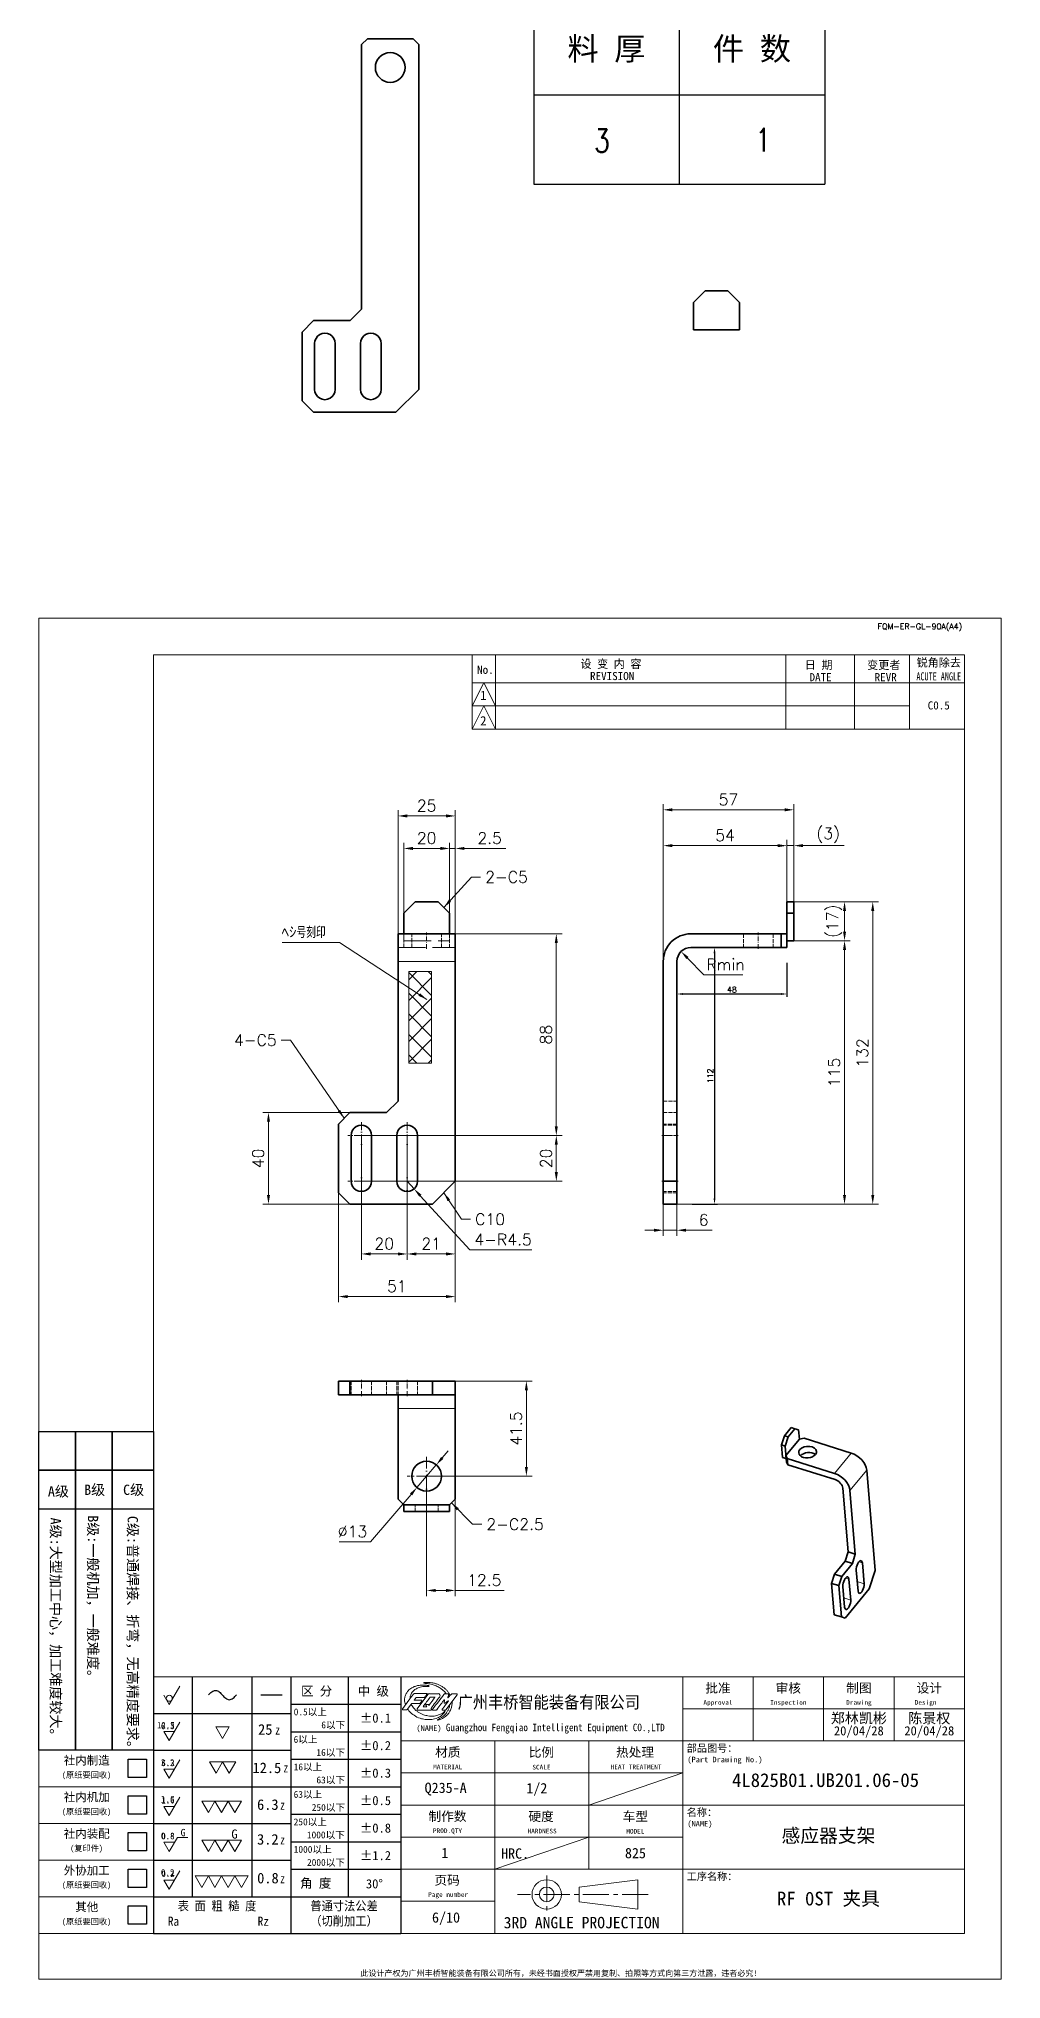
# Model space of a CAD drawing. Header units: millimetres. Extents: x -162325 to -83245, y 277409 to 326486.
# Drawn here: x -155942 to -155522, y 301306 to 302153 of the extents above; entities that cross this region are included whole.
import ezdxf
from ezdxf.enums import TextEntityAlignment as Align

# ---------------------------------------------------------------- set-up
doc = ezdxf.new("R2010")
doc.units = ezdxf.units.MM
for name, pattern in [('CENTER2', [28.575, 19.05, -3.175, 3.175, -3.175]), ('DASHDOT', [18.5, 12, -3, 0.5, -3]), ('DASHED', [15, 12, -3]), ('DASHED2', [9.525, 6.35, -3.175])]:
    doc.linetypes.add(name, pattern=pattern)
for name, color, linetype, lineweight in [('\\M+1907D\\M+19867', 130, 'Continuous', 13), ('A4', 3, 'Continuous', 20), ('中心线', 2, 'CENTER2', 13), ('图框', 7, 'Continuous', 20), ('尺寸线', 3, 'Continuous', 13), ('文字', 1, 'Continuous', 13), ('标注线', 3, 'Continuous', 25), ('细实线', 4, 'Continuous', 25), ('虚线', 2, 'DASHED2', 25)]:
    doc.layers.add(name, color=color, linetype=linetype, lineweight=lineweight)
doc.layers.add('MARK', color=7, linetype='Continuous')
doc.styles.add('CH-1', font='')
doc.styles.add('DIM', font='romans.shx', dxfattribs={"width": 0.8, "bigfont": 'bigfont.shx'})
doc.styles.add('MX_NOTE_STANDARD', font='txt.shx', dxfattribs={"bigfont": 'extfont.shx'})
doc.styles.get("Standard").update_dxf_attribs({"font": 'txt', "bigfont": 'gbcbig.shx'})
doc.styles.get('CH-1').set_extended_font_data('SimSun')
doc.dimstyles.new('ISO-25', dxfattribs={"dimtxt": 2.5, "dimasz": 2.5, "dimexe": 1.25, "dimexo": 0.625, "dimtad": 1, "dimtxsty": 'Standard', "dimcen": 2.5, "dimadec": 0, "dimazin": 0, "dimtfac": 1, "dimtmove": 0, "dimatfit": 3, "dimfxl": 0, "dimarcsym": 0})
doc.dimstyles.new('副本02', dxfattribs={"dimscale": 2, "dimtxt": 2.5, "dimasz": 2, "dimexe": 1.25, "dimexo": 0, "dimgap": 1, "dimtad": 1, "dimdsep": 46, "dimtxsty": 'Standard', "dimcen": 0.5, "dimclrd": 3, "dimclre": 3, "dimclrt": 1, "dimadec": 1, "dimazin": 2, "dimtfac": 1, "dimtmove": 0, "dimatfit": 3, "dimfxl": 0, "dimtolj": 1, "dimlwd": -1, "dimlwe": -1, "dimarcsym": 0})
doc.dimstyles.new('副本02$3', dxfattribs={"dimscale": 2, "dimtxt": 2.5, "dimasz": 2, "dimexe": 1.25, "dimexo": 0, "dimgap": 1, "dimtad": 1, "dimtoh": 1, "dimdsep": 46, "dimtxsty": 'Standard', "dimcen": 0.5, "dimclrd": 3, "dimclre": 3, "dimclrt": 1, "dimadec": 1, "dimazin": 2, "dimtfac": 1, "dimtmove": 0, "dimatfit": 3, "dimfxl": 0, "dimtolj": 1, "dimlwd": -1, "dimlwe": -1, "dimarcsym": 0})
doc.dimstyles.new('副本02$4', dxfattribs={"dimscale": 2, "dimtxt": 2.5, "dimasz": 2, "dimexe": 1.25, "dimexo": 0, "dimgap": 1, "dimtad": 1, "dimtih": 1, "dimtoh": 1, "dimdsep": 46, "dimtxsty": 'Standard', "dimcen": 0.5, "dimclrd": 3, "dimclre": 3, "dimclrt": 1, "dimadec": 1, "dimazin": 2, "dimtfac": 1, "dimtmove": 0, "dimatfit": 3, "dimfxl": 0, "dimtolj": 1, "dimlwd": -1, "dimlwe": -1, "dimarcsym": 0})

msp = doc.modelspace()

# ---------------------------------------------------------------- texts
at = {"layer": '尺寸线', "color": 1, "char_height": 5, "style": 'MX_NOTE_STANDARD'}
for s, insert, attachment_point in [('2-C5', (-155747.209, 301789.338), 1), ('4-C5', (-155838.204, 301713.16), 9), ('C10', (-155751.612, 301639.982), 1), ('2-C2.5', (-155746.703, 301506.842), 1)]:
    msp.add_mtext(s, dxfattribs=dict(at, insert=insert, attachment_point=attachment_point))
at = {"layer": '尺寸线', "color": 1, "insert": (-155816.822, 301760.216), "char_height": 5, "attachment_point": 9}
msp.add_mtext('ﾍｼ号刻印', dxfattribs=at)
at = {"layer": '文字', "color": 1, "linetype": 'Continuous', "style": 'CH-1'}
for s, height, p in [('郑林凯彬', 4.5, (-155584.146, 301419.81)), ('陈景权', 4.5, (-155553.396, 301419.81)), ('20/04/28', 4, (-155584.146, 301413.875)), ('20/04/28', 4, (-155553.396, 301413.875)), ('4L825B01.UB201.06-05', 6, (-155598.681, 301392.629, -500.161)), ('Q235-A', 4.5, (-155764.47, 301388.799, -500.161)), ('1/2', 4.5, (-155724.678, 301388.799, -500.161)), ('感应器支架', 6, (-155597.405, 301368.569, -500.161)), ('1', 4.5, (-155764.853, 301360.886, -500.161)), ('825', 4.5, (-155681.633, 301360.799, -500.161)), ('RF 0ST 夹具', 6, (-155597.405, 301341.09, -500.161)), ('6/10', 4.5, (-155764.307, 301332.374, -500.161))]:
    msp.add_text(s, height=height, dxfattribs=at).set_placement(p, align=Align.MIDDLE)

# ---------------------------------------------------------------- blocks, each defined once
blk = doc.blocks.new('A$C34C2392C')
at = {"linetype": 'CENTER2', "ltscale": 0.3}
for p, q in [((16.64, 0), (-11.88, 0)), ((-5.53, 4.13), (-5.53, -4.13))]:
    blk.add_line(p, q, dxfattribs=at)
for p, q in [((1.54, 1.6), (14.34, 3.2)), ((1.54, -1.6), (1.54, 1.6)), ((14.34, 3.2), (14.34, -3.2)), ((14.34, -3.2), (1.54, -1.6))]:
    blk.add_line(p, q)
for radius in [3.2, 1.6]:
    blk.add_arc((-5.53, 0), radius, 0, 359.9894)
blk = doc.blocks.new('A$C67844AE1')
for p, q in [((-492, 112), (0, 112)), ((-246, 112), (-246, -112)), ((-184.5, 112), (-184.5, 56)), ((-123, 112), (-123, 56)), ((-61.5, 112), (-61.5, 56)), ((0, -112), (0, 112)), ((-492, 68), (-492, -112)), ((-492, 68), (-492, -112)), ((-492, -112), (-492, 68)), ((-492, 68), (-492, -112)), ((-492, 68), (-492, -112)), ((-492, 68), (-492, -112)), ((-492, 68), (-492, -112)), ((-492, 68), (-492, -112)), ((-492, 68), (-492, -112)), ((-492, -112), (-492, 68)), ((-492, 68), (-492, -112)), ((-492, 68), (-492, -112)), ((-492, 68), (-492, -112)), ((-492, 68), (-492, -112)), ((-246, 84), (0, 84)), ((-492, 56), (0, 56)), ((-410, 56), (-410, -112)), ((-328, 56), (-328, -56)), ((-492, 28), (-246, 28)), ((-492, 0), (0, 0)), ((-492, -28), (-246, -28)), ((-492, -56), (0, -56)), ((-492, -84), (-410, -84)), ((-492, -112), (0, -112))]:
    blk.add_line(p, q)
at = {"color": 4, "ltscale": 0.5}
for p, q in [((-482.7, 88.4), (-486.5, 83.4)), ((-478.7, 93.9), (-480.4, 91.7)), ((-468.4, 96.5), (-477.7, 84.1)), ((-473.8, 90.8), (-475.1, 88.9)), ((-469.3, 85.8), (-472.6, 85.8)), ((-469.2, 85.9), (-470.1, 87.3)), ((-467.8, 87.8), (-469.9, 87.8)), ((-467.8, 87.8), (-467.4, 87.1)), ((-467.1, 97.2), (-459.4, 97.2)), ((-451, 97.2), (-453.6, 97.2)), ((-452.7, 83.1), (-442.9, 96.3)), ((-447.5, 97.2), (-443.3, 97.2)), ((-487, 83.1), (-490.1, 83.1)), ((-477, 82.8), (-466, 82.8)), ((-463.8, 82.8), (-461.4, 82.8))]:
    blk.add_line(p, q, dxfattribs=at)
for centre, radius, start, end in [((-482.3, 88.1), 0.547, 90, 142.7804), ((-480, 96.4), 1.09, 90, 143.2146), ((-480.4, 91.7), 0.0547, 142.9576, 270), ((-478.7, 93.9), 0.0547, 90, 142.9576), ((-472.6, 85.8), 0.0547, 143.2802, 270), ((-471.7, 94.5), 0.547, 270, 322.847), ((-469.3, 85.8), 0.0547, 270, 30.8735), ((-469.2, 97.2), 0.219, 322.847, 90), ((-467.1, 95.6), 1.64, 90, 143.1791), ((-467.4, 87.1), 0.0547, 209.8404, 323.8117), ((-466.4, 94.1), 0.0547, 90, 143.2802), ((-462.2, 94.1), 0.0547, 323.8117, 90), ((-459.4, 95.6), 1.64, 323.504, 90), ((-454.1, 91.8), 0.137, 354.5829, 143.4402), ((-453.6, 96.7), 0.547, 90, 142.7605), ((-450.5, 90.9), 0.137, 323.3038, 127.2693), ((-443.3, 96.6), 0.547, 323.5154, 90), ((-490.1, 83.7), 0.547, 143.2146, 270), ((-487, 83.7), 0.547, 270, 322.7804), ((-477, 83.6), 0.821, 143.1791, 270), ((-463.8, 83.4), 0.547, 142.7605, 270), ((-461.4, 83.6), 0.821, 270, 323.3415), ((-455.8, 83.1), 0.274, 143.387, 270), ((-453.1, 83.4), 0.547, 270, 323.5154)]:
    blk.add_arc(centre, radius, start, end, dxfattribs=at)
at = {"color": 3, "ltscale": 0.5}
for points, knots in [([(-488, 87.4), (-488.3, 88.2), (-488.6, 89.5), (-488.8, 91.4), (-488.7, 93), (-488.5, 94.5), (-488, 95.9), (-487.3, 97.3), (-486.5, 98.5), (-485.6, 99.9), (-484.1, 101.2), (-482.1, 102.5), (-479.6, 103.7), (-476.6, 104.5), (-473.5, 104.7), (-470.8, 104.7), (-469, 104.5), (-468.1, 104.3), (-467.6, 104.2), (-467.4, 104.1), (-467.4, 103.8), (-467.5, 103.6), (-467.7, 103.6), (-467.8, 103.6)], [0.033361, 0.033361, 0.033361, 0.033361, 0.471833, 0.793856, 1.06763, 1.327784, 1.632518, 1.904259, 2.171672, 2.434164, 2.811787, 3.221221, 3.771763, 4.287691, 4.918993, 5.487196, 5.736969, 5.935719, 6.004988, 6.011363, 6.068145, 6.111246, 6.151841, 6.151841, 6.151841, 6.151841]), ([(-467.8, 103.6), (-468.7, 103.6), (-471.1, 103.6), (-474.8, 103.2), (-478.3, 101.8), (-481.1, 99.8), (-483, 97.3), (-484, 94.8), (-484, 93.4), (-483.9, 92.9)], [0, 0, 0, 0, 0.511401, 1.333961, 2.006207, 2.544799, 3.201133, 3.690752, 3.982461, 3.982461, 3.982461, 3.982461]), ([(-471.9, 106.8), (-471.9, 106.8), (-471.9, 106.9), (-471.1, 106.9), (-470.1, 107), (-468.3, 106.9), (-466.3, 106.9), (-463.9, 106.7), (-461.4, 105.9), (-458.9, 105.1), (-456.8, 104), (-455, 102.8), (-453.4, 101.6), (-451.6, 99.9), (-450.3, 98.1), (-449.4, 96.7), (-449.1, 95.9), (-449, 95.7)], [0, 0, 0, 0, 0.013513, 0.041806, 0.340693, 0.661167, 1.001786, 1.450195, 1.93793, 2.441413, 2.919246, 3.201062, 3.624217, 4.053268, 4.510623, 4.853859, 4.962074, 4.962074, 4.962074, 4.962074]), ([(-453.9, 81.8), (-454.2, 81.5), (-455.1, 80.3), (-457.5, 79.1), (-460.3, 78.2), (-463.1, 77.6), (-465.7, 77.6), (-468.2, 77.7), (-470.3, 78.3), (-472.4, 78.9), (-474.6, 79.8), (-476.8, 81.1), (-479, 82.6), (-480.7, 84.6), (-482.1, 86.3), (-482.8, 87.5), (-483, 88)], [0, 0, 0, 0, 0.227272, 0.804496, 1.430419, 1.862632, 2.367125, 2.88024, 3.204387, 3.579335, 4.036384, 4.516387, 4.985288, 5.507707, 5.907232, 6.223175, 6.223175, 6.223175, 6.223175]), ([(-449.4, 87.5), (-449.5, 86.9), (-449.6, 86.1), (-449.9, 84.8), (-450.4, 83.8), (-450.8, 82.6), (-451.5, 81.6), (-452.2, 80.2), (-453.2, 79.2), (-454.3, 78), (-455.6, 77.1), (-457, 76.1), (-458.4, 75.4), (-459.2, 74.9), (-459.9, 74.7), (-459.9, 74.2), (-459.7, 74.2), (-459.5, 74.2)], [0.004933, 0.004933, 0.004933, 0.004933, 0.333622, 0.498315, 0.724349, 0.934741, 1.17012, 1.401267, 1.780901, 1.94954, 2.292483, 2.648069, 2.865789, 3.139575, 3.199954, 3.253921, 3.331828, 3.331828, 3.331828, 3.331828]), ([(-459.5, 74.2), (-459.1, 74.3), (-457.8, 74.6), (-455.9, 75.5), (-453.8, 76.8), (-452, 78), (-450.5, 79.8), (-449.2, 81.6), (-448.2, 83.9), (-447.3, 86.8), (-447.3, 89.1), (-447.3, 90.4)], [0, 0, 0, 0, 0.196818, 0.752706, 1.133972, 1.558354, 1.94217, 2.414014, 2.774875, 3.316286, 4.02771, 4.02771, 4.02771, 4.02771]), ([(-486.1, 83.9), (-485.6, 83.2), (-484.1, 81), (-480.4, 78), (-475.7, 75.7), (-470.4, 74.5), (-465.2, 74.6), (-460.4, 75.6), (-456.8, 77.7), (-454.7, 79.8), (-453.7, 81.1), (-453.4, 81.9), (-453.8, 82), (-453.8, 81.9), (-453.9, 81.8)], [0.008574, 0.008574, 0.008574, 0.008574, 0.511088, 1.461558, 2.551285, 3.372869, 4.408758, 5.360341, 6.07413, 6.646139, 6.965728, 7.014048, 7.055407, 7.097199, 7.097199, 7.097199, 7.097199])]:
    blk.add_open_spline(points, degree=3, knots=knots, dxfattribs=at)
blk.add_spline([(-471.9, 106.8), (-471.8, 106.5), (-471.3, 106.3), (-470, 106.2), (-468.7, 106), (-466.8, 105.7), (-464.7, 105.2), (-462.9, 104.7), (-461.1, 104), (-459.4, 103.1), (-457.9, 102.2), (-455.3, 100.3), (-454.1, 99.3), (-453.6, 98.7), (-452.3, 97.2)], degree=3, dxfattribs=at)
at = {"color": 4, "ltscale": 0.5}
for points, knots in [([(-480.8, 97), (-480.9, 96.9), (-481, 96.8), (-481.1, 96.7), (-484.3, 92.4), (-487.4, 88.2), (-490.6, 84)], [-0.084236, -0.084236, -0.084236, -0.084236, 0, 0, 0, 2.885251, 2.885251, 2.885251, 2.885251]), ([(-480, 97.5), (-479.8, 97.5), (-479.7, 97.5), (-479.5, 97.5), (-479.5, 97.5), (-479.5, 97.5), (-479.5, 97.5), (-476.4, 97.5), (-473.2, 97.5), (-470.1, 97.5), (-470.1, 97.5), (-470.1, 97.5), (-470.1, 97.5), (-469.8, 97.5), (-469.5, 97.5), (-469.2, 97.5)], [-0.077734, -0.077734, -0.077734, -0.077734, 0, 0, 0, 0, 0, 0, 1.729211, 1.729211, 1.729211, 1.729211, 1.729211, 1.729211, 1.885805, 1.885805, 1.885805, 1.885805]), ([(-471.7, 94), (-471.7, 94), (-471.7, 94), (-471.8, 94), (-471.8, 94), (-471.8, 94), (-471.8, 94), (-474.1, 94), (-476.4, 94), (-478.7, 94)], [-0.012966, -0.012966, -0.012966, -0.012966, 0, 0, 0, 0, 0, 0, 1.257183, 1.257183, 1.257183, 1.257183]), ([(-469, 97.1), (-469.2, 96.9), (-469.4, 96.7), (-469.5, 96.5), (-469.5, 96.5), (-469.5, 96.5), (-469.5, 96.5), (-470, 95.8), (-470.6, 95.1), (-471.1, 94.4), (-471.1, 94.4), (-471.1, 94.4), (-471.1, 94.4), (-471.2, 94.3), (-471.2, 94.3), (-471.3, 94.2)], [-0.1423966, -0.1423966, -0.1423966, -0.1423966, 0, 0, 0, 0, 0, 0, 0.4822707, 0.4822707, 0.4822707, 0.4822707, 0.4822707, 0.4822707, 0.529029, 0.529029, 0.529029, 0.529029]), ([(-469.9, 87.8), (-470, 87.8), (-470, 87.8), (-470.1, 87.7), (-470.2, 87.7), (-470.2, 87.6), (-470.2, 87.5), (-470.1, 87.4), (-470.1, 87.3), (-470.1, 87.3)], [0, 0, 0, 0, 0.0189462, 0.0330559, 0.0436533, 0.0575788, 0.0766083, 0.0956988, 0.1082528, 0.1082528, 0.1082528, 0.1082528]), ([(-454.1, 97), (-454.2, 96.8), (-454.4, 96.6), (-454.5, 96.4), (-457.7, 92.2), (-460.8, 88.1), (-464, 84), (-464, 83.9), (-464.1, 83.8), (-464.2, 83.7)], [-0.140102, -0.140102, -0.140102, -0.140102, 0, 0, 0, 2.844058, 2.844058, 2.844058, 2.913465, 2.913465, 2.913465, 2.913465]), ([(-456, 83.3), (-455.9, 83.5), (-455.7, 83.7), (-455.6, 83.9), (-455.6, 83.9), (-455.6, 83.9), (-455.6, 83.9), (-453.8, 86.2), (-452.1, 88.5), (-450.4, 90.9)], [-0.132838, -0.132838, -0.132838, -0.132838, 0, 0, 0, 0, 0, 0, 1.591518, 1.591518, 1.591518, 1.591518]), ([(-451, 97.2), (-451, 97.2), (-450.8, 97.2), (-450.4, 97), (-450.2, 96.5), (-450.3, 95.9), (-450.5, 95.2), (-450.8, 94.5), (-451, 94), (-451.1, 93.7), (-451.1, 93.6), (-451, 93.6), (-450.8, 93.6), (-450.5, 94), (-450, 94.6), (-449.2, 95.5), (-448.6, 96.3), (-448, 96.8), (-447.7, 97.1), (-447.5, 97.2)], [0, 0, 0, 0, 0.047379, 0.11361, 0.198731, 0.32589, 0.467244, 0.599055, 0.733672, 0.758899, 0.77069, 0.790267, 0.820293, 0.867992, 1.054564, 1.278066, 1.476304, 1.62487, 1.711224, 1.711224, 1.711224, 1.711224])]:
    blk.add_open_spline(points, degree=3, knots=knots, dxfattribs=at)
for points in [[(-476, 88.6), (-478.1, 88.6), (-480.2, 88.6), (-482.3, 88.6)], [(-474.4, 91.6), (-476.4, 91.6), (-478.4, 91.6), (-480.4, 91.6)], [(-466.4, 94.2), (-468.5, 91.4), (-470.5, 88.6), (-472.6, 85.9)], [(-462.2, 94.1), (-463.9, 91.8), (-465.6, 89.4), (-467.3, 87.1)], [(-466.4, 94.2), (-465, 94.2), (-463.6, 94.2), (-462.2, 94.2)], [(-458.1, 94.6), (-460.6, 91.2), (-463.1, 87.8), (-465.6, 84.4)], [(-454.2, 91.9), (-456, 89.4), (-457.9, 86.9), (-460.7, 83.1)], [(-454.1, 89.6), (-454.1, 90.3), (-454, 91.1), (-453.9, 91.8)], [(-453.1, 89.1), (-452.3, 89.7), (-451.4, 90.4), (-450.6, 91.1)], [(-455.8, 82.9), (-454.9, 82.9), (-454, 82.9), (-453.1, 82.9)]]:
    blk.add_open_spline(points, degree=3, dxfattribs=at)
for points in [[(-476, 88.6), (-475.6, 88.6), (-475.4, 88.7), (-475.3, 88.7), (-475.1, 88.9)], [(-473.8, 90.8), (-473.7, 91), (-473.7, 91.2), (-473.8, 91.4), (-474, 91.5), (-474.2, 91.6), (-474.4, 91.6)], [(-454.1, 89.6), (-454.2, 89.2), (-454.1, 89), (-454, 88.8), (-453.8, 88.8), (-453.6, 88.8), (-453.4, 88.9), (-453.1, 89.1)], [(-465.6, 84.4), (-465.6, 84.3), (-465.6, 84.2), (-465.5, 84), (-465.4, 83.8), (-465.2, 83.4), (-465.1, 83.3), (-465.1, 83.1), (-465.4, 83), (-465.7, 82.9), (-466, 82.8)]]:
    blk.add_spline(points, degree=3, dxfattribs=at)
at = {"layer": '细实线', "color": 0, "linetype": 'Continuous'}
for p, q in [((-492, 112), (-492, 56)), ((-492, 68), (-492, -112)), ((-492, 68), (-492, -112)), ((-492, 68), (-492, -112))]:
    blk.add_line(p, q, dxfattribs=at)
at = {"lineweight": 35, "xscale": 4, "yscale": 4, "zscale": 4}
blk.add_blockref('A$C34C2392C', (-342.6, -78), dxfattribs=at)
at = {"style": 'CH-1'}
for s, height, p in [('批准', 8.11, (-215.2, 102.3)), ('审核', 8.11, (-153.8, 102.3)), ('制图', 8.11, (-92.2, 102.3)), ('设计', 8.11, (-30.8, 102.3)), ('Approval', 4.06, (-215.2, 89.1)), ('Inspection', 4.06, (-153.8, 89.1)), ('Drawing', 4.06, (-92.2, 89.1)), ('Design  ', 4.06, (-30.8, 89.1)), ('比例', 8.11, (-369.3, 46.3)), ('MATERIAL', 4.06, (-451.1, 33.3)), ('SCALE', 4.06, (-369.3, 33.1)), ('制作数', 8.11, (-451.3, -9.7)), ('车型', 8.11, (-287.3, -9.7)), ('PROD.QTY', 4.06, (-451.3, -22.9)), ('MODEL', 4.06, (-287.3, -22.9)), ('3RD ANGLE PROJECTION', 10, (-334.2, -102.6))]:
    blk.add_text(s, height=height, dxfattribs=at).set_placement(p, align=Align.MIDDLE)
at = {"lineweight": 35, "style": 'CH-1'}
for s, height, p in [('(NAME)', 4.87, (-478.4, 64.7)), ('部品图号：', 6.49, (-242.5, 46.4)), ('(Part Drawing No.)', 4.868, (-241.9, 37.3)), ('名称：', 6.49, (-242.5, -9.6)), ('(NAME)', 4.87, (-241.9, -18.7)), ('工序名称：', 6.49, (-242.5, -65.6))]:
    blk.add_text(s, height=height, dxfattribs=at).set_placement(p)
at = {"style": 'CH-1'}
blk.add_text('材质', height=8.11, dxfattribs=at).set_placement((-462.1, 42.2))
at = {"lineweight": 35, "style": 'CH-1'}
for s, height, p in [('热处理', 8.11, (-287.6, 46.3)), ('HEAT TREATMENT', 4.055, (-286.7, 33.3)), ('硬度', 8.11, (-369.6, -9.7)), ('HARDNESS', 4.06, (-368.7, -22.7)), ('HRC.', 9, (-392.3, -42.3, -1000.3)), ('页码', 8.11, (-451.6, -65.7)), ('Page number', 4.055, (-450.7, -78.7))]:
    blk.add_text(s, height=height, dxfattribs=at).set_placement(p, align=Align.MIDDLE)
at = {"layer": 'MARK', "style": 'CH-1', "width": 0.9}
blk.add_text('广州丰桥智能装备有限公司', height=10.8, dxfattribs=at).set_placement((-442.4, 84.4))
at = {"layer": 'MARK', "insert": (-452.7, 71), "char_height": 6.5, "width": 556.951, "attachment_point": 1, "style": 'CH-1'}
blk.add_mtext('{\\W0.9;Guangzhou Fengqiao Intelligent Equipment CO.,LTD}', dxfattribs=at)
blk = doc.blocks.new('A$C32AF00EF')
for p, q in [((-1.44, 2.5), (0, 0)), ((0, 0), (2.89, 5))]:
    blk.add_line(p, q)
blk.add_circle((0, 1.67), 0.833)
blk = doc.blocks.new('A$C553B2148')
for p, q in [((1.44, 0), (-1.44, 0)), ((-1.44, 0), (0, -2.5)), ((0, -2.5), (2.89, 2.5))]:
    blk.add_line(p, q)
at = {"style": 'MX_NOTE_STANDARD'}
blk.add_attdef('12.5', text='', height=1.75, dxfattribs=at).set_placement((1.44, 0.28), align=Align.BOTTOM_RIGHT)
blk = doc.blocks.new('A$C1377093C')
for p, q in [((0, 0), (-1.44, 2.5)), ((-1.44, 2.5), (1.44, 2.5)), ((1.44, 2.5), (0, 0))]:
    blk.add_line(p, q)
blk = doc.blocks.new('A$C6D2D6B6B')
for p, q in [((0, 0), (-1.44, 2.5)), ((-1.44, 2.5), (1.44, 2.5)), ((1.44, 2.5), (0, 0)), ((1.44, 2.5), (4.33, 2.5)), ((2.89, 0), (1.44, 2.5)), ((4.33, 2.5), (2.89, 0))]:
    blk.add_line(p, q)
blk = doc.blocks.new('A$C62DD302B')
for p, q in [((-2.89, 0), (-4.33, 2.5)), ((-4.33, 2.5), (-1.44, 2.5)), ((-1.44, 2.5), (-2.89, 0)), ((-1.44, 2.5), (1.44, 2.5)), ((0, 0), (-1.44, 2.5)), ((1.44, 2.5), (0, 0)), ((2.89, 0), (1.44, 2.5)), ((1.44, 2.5), (4.33, 2.5)), ((4.33, 2.5), (2.89, 0))]:
    blk.add_line(p, q)
blk = doc.blocks.new('A$C077E39D2')
for p, q in [((-4.33, -2.5), (-5.77, 0)), ((-5.77, 0), (-2.89, 0)), ((-2.89, 0), (-4.33, -2.5)), ((-2.89, 0), (0, 0)), ((-1.44, -2.5), (-2.89, 0)), ((0, 0), (-1.44, -2.5)), ((1.44, -2.5), (0, 0)), ((0, 0), (2.89, 0)), ((2.89, 0), (1.44, -2.5)), ((4.33, -2.5), (2.89, 0)), ((2.89, 0), (5.77, 0)), ((5.77, 0), (4.33, -2.5))]:
    blk.add_line(p, q)
blk = doc.blocks.new('A$C09D43E00')
for p, q in [((1.15, 2), (-1.15, 2)), ((-1.15, 2), (0, 0)), ((0, 0), (1.78, 3.08)), ((1.78, 3.08), (4.07, 3.08))]:
    blk.add_line(p, q)
at = {"style": 'MX_NOTE_STANDARD'}
blk.add_attdef('12.5', text='', height=1.4, dxfattribs=at).set_placement((1.15, 2.22), align=Align.BOTTOM_RIGHT)
at = {"layer": '细实线', "color": 0, "style": 'CH-1'}
blk.add_text('G', height=1.6, dxfattribs=at).set_placement((2.47, 3.33))
blk = doc.blocks.new('A$C339E5D7D')
for p, q in [((-2.89, 0), (-4.33, 2.5)), ((-4.33, 2.5), (-1.44, 2.5)), ((-1.44, 2.5), (-2.89, 0)), ((-1.44, 2.5), (1.44, 2.5)), ((0, 0), (-1.44, 2.5)), ((1.44, 2.5), (0, 0)), ((2.89, 0), (1.44, 2.5)), ((1.44, 2.5), (4.33, 2.5)), ((4.33, 2.5), (2.89, 0))]:
    blk.add_line(p, q)
at = {"layer": '细实线', "color": 0, "style": 'CH-1'}
blk.add_text('G', height=2, dxfattribs=at).set_placement((2.13, 2.81))
blk = doc.blocks.new('54')
for p, q in [((5360.79, 6053.19), (5468.79, 6053.19)), ((5468.79, 6047.19), (5468.79, 5957.19)), ((5468.79, 6047.19), (5468.79, 5957.19)), ((5468.79, 5957.19), (5468.79, 6047.19)), ((5468.79, 6047.19), (5468.79, 5957.19)), ((5468.79, 6047.19), (5468.79, 5957.19)), ((5468.79, 6047.19), (5468.79, 5957.19)), ((5468.79, 6047.19), (5468.79, 5957.19)), ((5468.79, 6047.19), (5468.79, 5957.19)), ((5468.79, 6047.19), (5468.79, 5957.19)), ((5468.79, 5957.19), (5468.79, 6047.19)), ((5468.79, 6047.19), (5468.79, 5957.19)), ((5468.79, 6047.19), (5468.79, 5957.19)), ((5468.79, 6047.19), (5468.79, 5957.19)), ((5468.79, 6047.19), (5468.79, 5957.19))]:
    blk.add_line(p, q)
at = {"layer": '细实线', "color": 0, "linetype": 'Continuous'}
for p, q in [((5360.79, 6053.19), (5360.79, 5941.19)), ((5377.79, 6053.19), (5377.79, 5957.19)), ((5403.79, 6053.19), (5403.79, 5957.19)), ((5420.79, 6053.19), (5420.79, 5941.19)), ((5445.79, 6053.19), (5445.79, 5957.19)), ((5468.79, 6053.19), (5468.79, 5941.19)), ((5468.79, 6047.19), (5468.79, 5957.19)), ((5468.79, 6047.19), (5468.79, 5957.19)), ((5468.79, 6047.19), (5468.79, 5957.19)), ((5407.7, 6045.29), (5417.04, 6045.29)), ((5420.79, 6041.19), (5468.79, 6041.19)), ((5360.79, 6037.19), (5420.79, 6037.19)), ((5420.79, 6029.19), (5468.79, 6029.19)), ((5360.79, 6021.19), (5420.79, 6021.19)), ((5420.79, 6017.19), (5468.79, 6017.19)), ((5360.79, 6005.19), (5420.79, 6005.19)), ((5420.79, 6005.19), (5468.79, 6005.19)), ((5360.79, 5989.19), (5420.79, 5989.19)), ((5420.79, 5993.19), (5468.79, 5993.19)), ((5420.79, 5981.19), (5468.79, 5981.19)), ((5360.79, 5973.19), (5420.79, 5973.19)), ((5420.79, 5969.19), (5468.79, 5969.19)), ((5360.79, 5957.19), (5468.79, 5957.19)), ((5360.79, 5957.19), (5468.79, 5957.19)), ((5360.79, 5941.19), (5468.79, 5941.19))]:
    blk.add_line(p, q, dxfattribs=at)
at = {"layer": '细实线', "color": 0, "linetype": 'Continuous', "start_tangent": (0.606347, 0.7952), "end_tangent": (0.584547, 0.81136)}
blk.add_spline([(5384.88, 6045.23), (5386.3, 6046.61), (5387.98, 6047.24), (5389.51, 6046.59), (5390.93, 6045.19), (5392.37, 6043.78), (5393.91, 6043.13), (5395.61, 6043.82), (5397.01, 6045.27)], degree=3, dxfattribs=at)
for name, p, xscale, yscale, zscale in [('A$C32AF00EF', (5367.73, 6041.13), 1.600000000000364, 1.600000000000364, 1.600000000000364), ('A$C1377093C', (5390.94, 6026.26), 2, 2, 2), ('A$C6D2D6B6B', (5388.15, 6011.08), 2, 2, 2), ('A$C62DD302B', (5390.57, 5993.94), 2, 2, 2), ('A$C077E39D2', (5390.57, 5966.26), 2, 2, 2)]:
    blk.add_blockref(name, p, dxfattribs=dict(xscale=xscale, yscale=yscale, zscale=zscale))
ref = blk.add_blockref('A$C553B2148', (5367.73, 6029.35), dxfattribs=dict(xscale=1.600000000000364, yscale=1.600000000000364, zscale=1.600000000000364))
ref.add_attrib('12.5', '12.5', dxfattribs={"height": 2.8, "style": 'CH-1'}).set_placement((5370.04, 6029.8), align=Align.BOTTOM_RIGHT)
ref = blk.add_blockref('A$C553B2148', (5367.73, 6012.86), dxfattribs=dict(xscale=1.600000000000364, yscale=1.600000000000364, zscale=1.600000000000364))
ref.add_attrib('12.5', '6.3', dxfattribs={"height": 2.8, "style": 'CH-1'}).set_placement((5370.04, 6013.31), align=Align.BOTTOM_RIGHT)
ref = blk.add_blockref('A$C553B2148', (5367.73, 5996.56), dxfattribs=dict(xscale=1.600000000000364, yscale=1.600000000000364, zscale=1.600000000000364))
ref.add_attrib('12.5', '1.6', dxfattribs={"height": 2.8, "style": 'CH-1'}).set_placement((5370.04, 5997.01), align=Align.BOTTOM_RIGHT)
at = {"lineweight": 35}
ref = blk.add_blockref('A$C09D43E00', (5367.73, 5976.92), dxfattribs=dict(at, xscale=2, yscale=2, zscale=2))
ref.add_attrib('12.5', '0.8', dxfattribs={"height": 2.8, "style": 'CH-1'}).set_placement((5370.04, 5981.37), align=Align.BOTTOM_RIGHT)
at = {"lineweight": 35, "xscale": 2, "yscale": 2, "zscale": 2}
blk.add_blockref('A$C339E5D7D', (5390.57, 5976.92), dxfattribs=at)
ref = blk.add_blockref('A$C553B2148', (5367.73, 5964.47), dxfattribs=dict(xscale=1.600000000000364, yscale=1.600000000000364, zscale=1.600000000000364))
ref.add_attrib('12.5', '0.2', dxfattribs={"height": 2.8, "style": 'CH-1'}).set_placement((5370.04, 5964.92), align=Align.BOTTOM_RIGHT)
at = {"style": 'CH-1', "width": 0.9}
for s, p in [('表 面 粗 糙 度', (5388.59, 5953.25)), ('普通寸法公差', (5444.02, 5953.25)), ('Ra              Rz', (5389.17, 5946.45)), ('（切削加工）', (5444.02, 5946.67))]:
    blk.add_text(s, height=4, dxfattribs=at).set_placement(p, align=Align.MIDDLE)
at = {"layer": '细实线', "color": 0, "style": 'CH-1'}
for s, height, p in [('区 分', 4, (5432.03, 6046.97)), ('中 级', 4, (5456.79, 6046.97)), ('0.5以上', 3, (5429.3, 6037.89)), ('6以下', 3, (5439.3, 6032.14)), ('6以上', 3, (5427.22, 6025.89)), ('16以下', 3, (5438.2, 6020.14)), ('16以上', 3, (5428.26, 6013.89)), ('63以下', 3, (5438.2, 6008.14)), ('63以上', 3, (5428.26, 6001.89)), ('250以下', 3, (5437.19, 5996.14)), ('250以上', 3, (5429.3, 5989.89)), ('1000以上', 3, (5430.33, 5977.89)), ('1000以下', 3, (5436.08, 5984.14)), ('2000以下', 3, (5436.13, 5972.14)), ('角 度', 4, (5431.63, 5963.15))]:
    blk.add_text(s, height=height, dxfattribs=at).set_placement(p, align=Align.MIDDLE)
for s, height, p in [('6.3', 2.944, (5364.07, 6030.28)), ('25', 4.6, (5406.51, 6027.88)), ('Z', 3, (5414, 6027.96)), ('%%P0.1', 4, (5450.91, 6033.15)), ('%%P0.2', 4, (5450.91, 6021.15)), ('3.2', 2.944, (5364.07, 6014.28)), ('12.5', 4.6, (5404.08, 6011.13)), ('Z', 3, (5417.58, 6011.47)), ('%%P0.3', 4, (5450.91, 6009.15)), ('1.6', 2.944, (5364.07, 5998.28)), ('6.3', 4.6, (5406.05, 5995.09)), ('Z', 3, (5416.15, 5995.17)), ('%%P0.5', 4, (5450.91, 5997.15)), ('%%P0.8', 4, (5450.91, 5985.15)), ('0.8', 2.944, (5364.07, 5982.28)), ('3.2', 4.6, (5406.05, 5979.93)), ('Z', 3, (5416.15, 5980.01)), ('%%P1.2', 4, (5450.91, 5973.15)), ('0.2', 2.944, (5364.07, 5966.28)), ('0.8', 4.6, (5406.1, 5963)), ('Z', 3, (5416.15, 5963.08)), ('30°', 4, (5453.55, 5960.81))]:
    blk.add_text(s, height=height, dxfattribs=at).set_placement(p)
blk = doc.blocks.new('fenlei')
at = {"layer": '图框'}
for points in [[(-25, 32), (0, 32), (0, 40), (-25, 40)], [(-25, 24), (0, 24), (0, 32), (-25, 32)], [(-25, 16), (0, 16), (0, 24), (-25, 24)], [(-25, 8), (0, 8), (0, 16), (-25, 16)], [(-25, 0), (0, 0), (0, 8), (-25, 8)]]:
    blk.add_lwpolyline(points, close=True, dxfattribs=at)
at = {"layer": '细实线'}
for points in [[(-5.5, 38), (-1.5, 38), (-1.5, 34), (-5.5, 34)], [(-5.5, 30), (-1.5, 30), (-1.5, 26), (-5.5, 26)], [(-5.5, 22), (-1.5, 22), (-1.5, 18), (-5.5, 18)], [(-5.5, 14), (-1.5, 14), (-1.5, 10), (-5.5, 10)], [(-5.5, 6), (-1.5, 6), (-1.5, 2), (-5.5, 2)]]:
    blk.add_lwpolyline(points, close=True, dxfattribs=at)
at = {"style": 'CH-1'}
for s, height, p in [('社内制造', 1.836, (-14.54, 37.8)), ('(原纸要回收)', 1.285, (-14.58, 34.52)), ('社内机加', 1.836, (-14.54, 29.8)), ('(原纸要回收)', 1.285, (-14.58, 26.52)), ('社内装配', 1.836, (-14.54, 21.8)), ('(复印件)', 1.285, (-14.58, 18.52)), ('外协加工', 1.836, (-14.54, 13.8)), ('(原纸要回收)', 1.285, (-14.58, 10.52)), ('其他', 1.836, (-14.54, 5.8)), ('(原纸要回收)', 1.285, (-14.58, 2.52))]:
    blk.add_text(s, height=height, dxfattribs=at).set_placement(p, align=Align.MIDDLE)
blk = doc.blocks.new('机加分类')
at = {"layer": '细实线'}
for p, q in [((-94, -8.5), (-94, 0)), ((-94, 0), (-86, 0)), ((-86, -8.5), (-86, 0)), ((-86, 0), (-78, 0)), ((-86, 0), (-86, -8.5)), ((-78, -8.5), (-78, 0)), ((-78, 0), (-69, 0)), ((-78, 0), (-78, -8.5)), ((-69, 0), (-69, -8.5)), ((-86, -8.5), (-94, -8.5)), ((-94, -17), (-94, -8.5)), ((-94, -8.5), (-86, -8.5)), ((-78, -8.5), (-86, -8.5)), ((-86, -17), (-86, -8.5)), ((-86, -8.5), (-78, -8.5)), ((-86, -8.5), (-86, -17)), ((-69, -8.5), (-78, -8.5)), ((-78, -17), (-78, -8.5)), ((-78, -8.5), (-69, -8.5)), ((-78, -8.5), (-78, -17)), ((-69, -8.5), (-69, -17)), ((-86, -17), (-94, -17)), ((-94, -69.55), (-94, -17)), ((-78, -17), (-86, -17)), ((-86, -69.55), (-86, -17)), ((-86, -17), (-86, -69.55)), ((-69, -17), (-78, -17)), ((-78, -69.55), (-78, -17)), ((-78, -17), (-78, -69.55)), ((-69, -17), (-69, -69.55)), ((-86, -69.55), (-94, -69.55)), ((-78, -69.55), (-86, -69.55)), ((-69, -69.55), (-78, -69.55))]:
    blk.add_line(p, q, dxfattribs=at)
at = {"layer": '文字', "color": 1, "linetype": 'Continuous', "style": 'CH-1'}
blk.add_text('A级', height=2.25, dxfattribs=at).set_placement((-89.72, -14.22, -250.08), align=Align.CENTER)
for s, p in [('B级', (-81.81, -12.71, -250.08)), ('C级', (-73.31, -12.71, -250.08))]:
    blk.add_text(s, height=2.25, dxfattribs=at).set_placement(p, align=Align.MIDDLE)
for s, p in [('A级:大型加工中心，加工难度较大。', (-90.3, -43.36)), ('B级:一般机加，一般难度。', (-82.16, -36.72)), ('C级:普通焊接、折弯，无高精度要求。', (-73.47, -44.53))]:
    blk.add_text(s, height=2.25, rotation=270, dxfattribs=at).set_placement(p, align=Align.MIDDLE)
blk = doc.blocks.new('1比1 竖框')
at = {"layer": '图框'}
for p, q in [((0, 0), (0, 297)), ((0, 297), (210, 297)), ((178, 297), (202, 297)), ((210, 297), (210, 0)), ((25, 289), (202, 289)), ((25, 10), (25, 289)), ((25, 272.79), (25, 289)), ((94.55, 272.79), (94.55, 289)), ((99.62, 289), (99.62, 272.79)), ((163, 289), (163, 272.79)), ((163, 289), (163, 272.79)), ((163, 289), (163, 272.79)), ((163, 289), (163, 272.79)), ((163, 289), (163, 272.79)), ((178, 289), (178, 272.79)), ((178, 289), (178, 272.79)), ((178, 289), (178, 272.79)), ((178, 289), (178, 272.79)), ((178, 289), (178, 272.79)), ((178, 289), (202, 289)), ((178, 289), (202, 289)), ((178, 289), (202, 289)), ((178, 289), (202, 289)), ((202, 289), (178, 289)), ((190, 289), (190, 272.79)), ((190, 289), (190, 272.79)), ((190, 289), (190, 272.79)), ((190, 289), (190, 272.79)), ((190, 289), (190, 272.79)), ((202, 289), (202, 10)), ((94.55, 277.86), (97.09, 282.93)), ((94.55, 282.93), (190, 282.93)), ((94.55, 282.93), (190, 282.93)), ((94.55, 282.93), (190, 282.93)), ((94.55, 282.93), (190, 282.93)), ((97.09, 282.93), (99.62, 277.86)), ((190, 282.93), (202, 282.93)), ((190, 282.93), (202, 282.93)), ((190, 282.93), (202, 282.93)), ((190, 282.93), (202, 282.93)), ((94.55, 272.79), (97.09, 277.86)), ((94.55, 277.86), (190, 277.86)), ((94.55, 277.86), (190, 277.86)), ((94.55, 277.86), (190, 277.86)), ((94.55, 277.86), (190, 277.86)), ((97.09, 277.86), (99.62, 272.79)), ((94.55, 272.79), (202, 272.79)), ((202, 272.79), (94.55, 272.79)), ((94.55, 272.79), (202, 272.79)), ((94.55, 272.79), (202, 272.79)), ((30.07, 10), (202, 10)), ((210, 0), (0, 0))]:
    blk.add_line(p, q, dxfattribs=at)
blk.add_blockref('机加分类', (94, 119.55))
for name, p, xscale, yscale, zscale in [('54', (-2655.4, -2960.59), 0.5, 0.5, 0.5), ('A$C67844AE1', (202, 38), 0.25, 0.25, 0.25)]:
    blk.add_blockref(name, p, dxfattribs=dict(at, xscale=xscale, yscale=yscale, zscale=zscale))
blk.add_blockref('fenlei', (25, 10), dxfattribs=at)
at = {"layer": '图框', "style": 'CH-1'}
for s, height, p in [('设 变 内 容', 1.775, (124.84, 287.09)), ('日 期', 1.775, (170.17, 286.84)), ('变更者', 1.775, (184.38, 286.84)), ('锐角除去', 1.775, (196.38, 287.37)), ('No.', 1.775, (97.45, 285.73)), ('REVISION', 1.775, (125.11, 284.38)), ('DATE', 1.775, (170.59, 284.13)), ('REVR', 1.775, (184.8, 284.13)), ('1', 2.03, (97, 280.16)), ('2', 2.03, (97, 274.61)), ('C0.5', 1.775, (196.38, 277.97))]:
    blk.add_text(s, height=height, dxfattribs=at).set_placement(p, align=Align.MIDDLE)
at = {"layer": '图框', "style": 'CH-1', "width": 0.7}
blk.add_text('ACUTE ANGLE', height=1.7746, dxfattribs=at).set_placement((196.38, 284.31), align=Align.MIDDLE)
at = {"layer": '图框', "char_height": 1.25}
for s, insert, width, attachment_point in [('{\\Ftxt,@extfont2|c134;FQM-ER-GL-90A(A4)}', (192.25, 295), 39, 5), ('{\\fSimSun|b1|i0|c134|p2;此设计产权为广州丰桥智能装备有限公司所有，未经书面授权严禁用复制、拍照等方式向第三方泄露，违者必究!}', (113.5, 0.5), 177, 8)]:
    blk.add_mtext(s, dxfattribs=dict(at, insert=insert, width=width, attachment_point=attachment_point))
blk = doc.blocks.new('*D386')
at = {"layer": 'Defpoints', "color": 0, "transparency": 16777216}
for p in [(-155612.52, 301776.03), (-155578.08, 301776.03), (-155663.52, 301644.03)]:
    blk.add_point(p, dxfattribs=at)
at = {"layer": '尺寸线', "color": 3, "transparency": 16777216}
for p, q in [((-155612.52, 301776.03), (-155575.58, 301776.03)), ((-155578.08, 301648.03), (-155578.08, 301772.03)), ((-155663.52, 301644.03), (-155575.58, 301644.03))]:
    blk.add_line(p, q, dxfattribs=at)
for points in [[(-155578.75, 301772.03), (-155577.42, 301772.03), (-155578.08, 301776.03)], [(-155578.75, 301648.03), (-155577.42, 301648.03), (-155578.08, 301644.03)]]:
    blk.add_solid(points, dxfattribs=at)
at = {"layer": '尺寸线', "color": 1, "transparency": 16777216, "insert": (-155582.58, 301710.03), "char_height": 5, "attachment_point": 5, "rotation": 90}
blk.add_mtext('\\A1;132', dxfattribs=at)
blk = doc.blocks.new('*D387')
at = {"layer": 'Defpoints', "color": 0, "transparency": 16777216}
for p in [(-155612.52, 301759.03), (-155590.38, 301759.03), (-155663.52, 301644.03)]:
    blk.add_point(p, dxfattribs=at)
at = {"layer": '尺寸线', "color": 3, "transparency": 16777216}
for p, q in [((-155612.52, 301759.03), (-155587.88, 301759.03)), ((-155590.38, 301648.03), (-155590.38, 301755.03)), ((-155663.52, 301644.03), (-155587.88, 301644.03))]:
    blk.add_line(p, q, dxfattribs=at)
for points in [[(-155591.05, 301755.03), (-155589.72, 301755.03), (-155590.38, 301759.03)], [(-155591.05, 301648.03), (-155589.72, 301648.03), (-155590.38, 301644.03)]]:
    blk.add_solid(points, dxfattribs=at)
at = {"layer": '尺寸线', "color": 1, "transparency": 16777216, "insert": (-155594.88, 301701.53), "char_height": 5, "attachment_point": 5, "rotation": 90}
blk.add_mtext('\\A1;115', dxfattribs=at)
blk = doc.blocks.new('*D388')
at = {"layer": 'Defpoints', "color": 0, "transparency": 16777216}
for p in [(-155612.52, 301776.03), (-155590.38, 301776.03), (-155614.02, 301759.03)]:
    blk.add_point(p, dxfattribs=at)
at = {"layer": '尺寸线', "color": 3, "transparency": 16777216}
for p, q in [((-155612.52, 301776.03), (-155587.88, 301776.03)), ((-155590.38, 301763.03), (-155590.38, 301772.03)), ((-155614.02, 301759.03), (-155587.88, 301759.03))]:
    blk.add_line(p, q, dxfattribs=at)
for points in [[(-155591.05, 301772.03), (-155589.72, 301772.03), (-155590.38, 301776.03)], [(-155591.05, 301763.03), (-155589.72, 301763.03), (-155590.38, 301759.03)]]:
    blk.add_solid(points, dxfattribs=at)
at = {"layer": '尺寸线', "color": 1, "transparency": 16777216, "insert": (-155594.88, 301767.53), "char_height": 5, "attachment_point": 5, "rotation": 90, "style": 'MX_NOTE_STANDARD'}
blk.add_mtext('\\A1;\\A1;(17)', dxfattribs=at)
blk = doc.blocks.new('*D389')
at = {"layer": 'Defpoints', "color": 0, "transparency": 16777216}
for p in [(-155612.52, 301816.16), (-155612.52, 301771.03), (-155669.52, 301659.16)]:
    blk.add_point(p, dxfattribs=at)
at = {"layer": '尺寸线', "color": 3, "transparency": 16777216}
for p, q in [((-155669.52, 301659.16), (-155669.52, 301818.66)), ((-155612.52, 301771.03), (-155612.52, 301818.66)), ((-155665.52, 301816.16), (-155616.52, 301816.16))]:
    blk.add_line(p, q, dxfattribs=at)
for points in [[(-155665.52, 301816.83), (-155665.52, 301815.49), (-155669.52, 301816.16)], [(-155616.52, 301816.83), (-155616.52, 301815.49), (-155612.52, 301816.16)]]:
    blk.add_solid(points, dxfattribs=at)
at = {"layer": '尺寸线', "color": 1, "transparency": 16777216, "insert": (-155641.02, 301820.66), "char_height": 5, "attachment_point": 5}
blk.add_mtext('\\A1;57', dxfattribs=at)
blk = doc.blocks.new('*D390')
at = {"layer": 'Defpoints', "color": 0, "transparency": 16777216}
for p in [(-155615.52, 301800.52), (-155615.52, 301758.03), (-155669.52, 301750.03)]:
    blk.add_point(p, dxfattribs=at)
at = {"layer": '尺寸线', "color": 3, "transparency": 16777216}
for p, q in [((-155669.52, 301750.03), (-155669.52, 301803.02)), ((-155615.52, 301758.03), (-155615.52, 301803.02)), ((-155665.52, 301800.52), (-155619.52, 301800.52))]:
    blk.add_line(p, q, dxfattribs=at)
for points in [[(-155665.52, 301801.19), (-155665.52, 301799.86), (-155669.52, 301800.52)], [(-155619.52, 301801.19), (-155619.52, 301799.86), (-155615.52, 301800.52)]]:
    blk.add_solid(points, dxfattribs=at)
at = {"layer": '尺寸线', "color": 1, "transparency": 16777216, "insert": (-155642.52, 301805.02), "char_height": 5, "attachment_point": 5}
blk.add_mtext('\\A1;54', dxfattribs=at)
blk = doc.blocks.new('*D391')
at = {"layer": 'Defpoints', "color": 0, "transparency": 16777216}
for p in [(-155612.52, 301800.52), (-155615.52, 301773.53), (-155612.52, 301773.53)]:
    blk.add_point(p, dxfattribs=at)
at = {"layer": '尺寸线', "color": 3, "transparency": 16777216}
for p, q in [((-155615.52, 301773.53), (-155615.52, 301803.02)), ((-155612.52, 301773.53), (-155612.52, 301803.02)), ((-155619.52, 301800.52), (-155623.52, 301800.52)), ((-155615.52, 301800.52), (-155612.52, 301800.52)), ((-155608.52, 301800.52), (-155590.52, 301800.52))]:
    blk.add_line(p, q, dxfattribs=at)
for points in [[(-155619.52, 301801.19), (-155619.52, 301799.86), (-155615.52, 301800.52)], [(-155608.52, 301801.19), (-155608.52, 301799.86), (-155612.52, 301800.52)]]:
    blk.add_solid(points, dxfattribs=at)
at = {"layer": '尺寸线', "color": 1, "transparency": 16777216, "insert": (-155597.52, 301805.02), "char_height": 5, "attachment_point": 5, "style": 'MX_NOTE_STANDARD'}
blk.add_mtext('\\A1;\\A1;(3)', dxfattribs=at)
blk = doc.blocks.new('*D392')
at = {"layer": 'Defpoints', "color": 0, "transparency": 16777216}
for p in [(-155661.71, 301754.32), (-155657.52, 301750.03)]:
    blk.add_point(p, dxfattribs=at)
at = {"layer": '尺寸线', "color": 3, "transparency": 16777216}
for p, q in [((-155651.82, 301744.19), (-155658.92, 301751.46)), ((-155634.82, 301744.19), (-155651.82, 301744.19))]:
    blk.add_line(p, q, dxfattribs=at)
blk.add_solid([(-155658.44, 301751.93), (-155659.4, 301751), (-155661.71, 301754.32)], dxfattribs=at)
at = {"layer": '尺寸线', "color": 1, "transparency": 16777216, "insert": (-155642.32, 301748.69), "char_height": 5, "attachment_point": 5, "style": 'MX_NOTE_STANDARD'}
blk.add_mtext('\\A1;\\A1;Rmin', dxfattribs=at)
blk = doc.blocks.new('*D393')
at = {"layer": 'Defpoints', "color": 0, "transparency": 16777216}
for p in [(-155669.52, 301644.03), (-155663.52, 301644.03), (-155663.52, 301632.68)]:
    blk.add_point(p, dxfattribs=at)
at = {"layer": '尺寸线', "color": 3, "transparency": 16777216}
for p, q in [((-155669.52, 301644.03), (-155669.52, 301630.18)), ((-155663.52, 301644.03), (-155663.52, 301630.18)), ((-155673.52, 301632.68), (-155677.52, 301632.68)), ((-155669.52, 301632.68), (-155663.52, 301632.68)), ((-155659.52, 301632.68), (-155648.19, 301632.68))]:
    blk.add_line(p, q, dxfattribs=at)
for points in [[(-155673.52, 301633.34), (-155673.52, 301632.01), (-155669.52, 301632.68)], [(-155659.52, 301633.34), (-155659.52, 301632.01), (-155663.52, 301632.68)]]:
    blk.add_solid(points, dxfattribs=at)
at = {"layer": '尺寸线', "color": 1, "transparency": 16777216, "insert": (-155651.86, 301637.18), "char_height": 5, "attachment_point": 5}
blk.add_mtext('\\A1;6', dxfattribs=at)
blk = doc.blocks.new('*D394')
at = {"layer": 'Defpoints', "color": 0, "transparency": 16777216}
for p in [(-155841.79, 301684.03), (-155790.26, 301684.03), (-155782.26, 301644.03)]:
    blk.add_point(p, dxfattribs=at)
at = {"layer": '尺寸线', "color": 3, "transparency": 16777216}
for p, q in [((-155790.26, 301684.03), (-155844.29, 301684.03)), ((-155841.79, 301648.03), (-155841.79, 301680.03)), ((-155782.26, 301644.03), (-155844.29, 301644.03))]:
    blk.add_line(p, q, dxfattribs=at)
for points in [[(-155842.45, 301680.03), (-155841.12, 301680.03), (-155841.79, 301684.03)], [(-155842.45, 301648.03), (-155841.12, 301648.03), (-155841.79, 301644.03)]]:
    blk.add_solid(points, dxfattribs=at)
at = {"layer": '尺寸线', "color": 1, "transparency": 16777216, "insert": (-155846.29, 301664.03), "char_height": 5, "attachment_point": 5, "rotation": 90}
blk.add_mtext('\\A1;40', dxfattribs=at)
blk = doc.blocks.new('*D395')
at = {"layer": 'Defpoints', "color": 0, "transparency": 16777216}
for p in [(-155760.26, 301686.03), (-155811.26, 301664.03), (-155760.26, 301603.71)]:
    blk.add_point(p, dxfattribs=at)
at = {"layer": '尺寸线', "color": 3, "transparency": 16777216}
for p, q in [((-155760.26, 301686.03), (-155760.26, 301601.21)), ((-155811.26, 301664.03), (-155811.26, 301601.21)), ((-155807.26, 301603.71), (-155764.26, 301603.71))]:
    blk.add_line(p, q, dxfattribs=at)
for points in [[(-155807.26, 301604.38), (-155807.26, 301603.05), (-155811.26, 301603.71)], [(-155764.26, 301604.38), (-155764.26, 301603.05), (-155760.26, 301603.71)]]:
    blk.add_solid(points, dxfattribs=at)
at = {"layer": '尺寸线', "color": 1, "transparency": 16777216, "insert": (-155785.76, 301608.21), "char_height": 5, "attachment_point": 5}
blk.add_mtext('\\A1;51', dxfattribs=at)
blk = doc.blocks.new('*D396')
at = {"layer": 'Defpoints', "color": 0, "transparency": 16777216}
for p in [(-155760.26, 301813.48), (-155760.26, 301718.03), (-155785.26, 301715.1)]:
    blk.add_point(p, dxfattribs=at)
at = {"layer": '尺寸线', "color": 3, "transparency": 16777216}
for p, q in [((-155785.26, 301715.1), (-155785.26, 301815.98)), ((-155781.26, 301813.48), (-155764.26, 301813.48)), ((-155760.26, 301718.03), (-155760.26, 301815.98))]:
    blk.add_line(p, q, dxfattribs=at)
for points in [[(-155781.26, 301814.15), (-155781.26, 301812.82), (-155785.26, 301813.48)], [(-155764.26, 301814.15), (-155764.26, 301812.82), (-155760.26, 301813.48)]]:
    blk.add_solid(points, dxfattribs=at)
at = {"layer": '尺寸线', "color": 1, "transparency": 16777216, "insert": (-155772.76, 301817.98), "char_height": 5, "attachment_point": 5}
blk.add_mtext('\\A1;25', dxfattribs=at)
blk = doc.blocks.new('*D397')
at = {"layer": 'Defpoints', "color": 0, "transparency": 16777216}
for p in [(-155760.26, 301799.31), (-155762.76, 301768.03), (-155760.26, 301762.03)]:
    blk.add_point(p, dxfattribs=at)
at = {"layer": '尺寸线', "color": 3, "transparency": 16777216}
for p, q in [((-155762.76, 301768.03), (-155762.76, 301801.81)), ((-155760.26, 301762.03), (-155760.26, 301801.81)), ((-155766.76, 301799.31), (-155770.76, 301799.31)), ((-155762.76, 301799.31), (-155760.26, 301799.31)), ((-155756.26, 301799.31), (-155738.26, 301799.31))]:
    blk.add_line(p, q, dxfattribs=at)
for points in [[(-155766.76, 301799.98), (-155766.76, 301798.64), (-155762.76, 301799.31)], [(-155756.26, 301799.98), (-155756.26, 301798.64), (-155760.26, 301799.31)]]:
    blk.add_solid(points, dxfattribs=at)
at = {"layer": '尺寸线', "color": 1, "transparency": 16777216, "insert": (-155745.26, 301803.81), "char_height": 5, "attachment_point": 5}
blk.add_mtext('\\A1;2.5', dxfattribs=at)
blk = doc.blocks.new('*D398')
at = {"layer": 'Defpoints', "color": 0, "transparency": 16777216}
for p in [(-155762.76, 301799.31), (-155782.76, 301768.03), (-155762.76, 301768.03)]:
    blk.add_point(p, dxfattribs=at)
at = {"layer": '尺寸线', "color": 3, "transparency": 16777216}
for p, q in [((-155782.76, 301768.03), (-155782.76, 301801.81)), ((-155762.76, 301768.03), (-155762.76, 301801.81)), ((-155778.76, 301799.31), (-155766.76, 301799.31))]:
    blk.add_line(p, q, dxfattribs=at)
for points in [[(-155778.76, 301799.98), (-155778.76, 301798.64), (-155782.76, 301799.31)], [(-155766.76, 301799.98), (-155766.76, 301798.64), (-155762.76, 301799.31)]]:
    blk.add_solid(points, dxfattribs=at)
at = {"layer": '尺寸线', "color": 1, "transparency": 16777216, "insert": (-155772.76, 301803.81), "char_height": 5, "attachment_point": 5}
blk.add_mtext('\\A1;20', dxfattribs=at)
blk = doc.blocks.new('*D399')
at = {"layer": 'Defpoints', "color": 0, "transparency": 16777216}
for p in [(-155774.68, 301762.03), (-155716.17, 301762.03), (-155801.26, 301674.03)]:
    blk.add_point(p, dxfattribs=at)
at = {"layer": '尺寸线', "color": 3, "transparency": 16777216}
for p, q in [((-155774.68, 301762.03), (-155713.67, 301762.03)), ((-155716.17, 301678.03), (-155716.17, 301758.03)), ((-155801.26, 301674.03), (-155713.67, 301674.03))]:
    blk.add_line(p, q, dxfattribs=at)
for points in [[(-155716.84, 301758.03), (-155715.5, 301758.03), (-155716.17, 301762.03)], [(-155716.84, 301678.03), (-155715.5, 301678.03), (-155716.17, 301674.03)]]:
    blk.add_solid(points, dxfattribs=at)
at = {"layer": '尺寸线', "color": 1, "transparency": 16777216, "insert": (-155720.67, 301718.03), "char_height": 5, "attachment_point": 5, "rotation": 90}
blk.add_mtext('\\A1;88', dxfattribs=at)
blk = doc.blocks.new('*D400')
at = {"layer": 'Defpoints', "color": 0, "transparency": 16777216}
for p in [(-155801.26, 301674.03), (-155716.17, 301674.03), (-155801.26, 301654.03)]:
    blk.add_point(p, dxfattribs=at)
at = {"layer": '尺寸线', "color": 3, "transparency": 16777216}
for p, q in [((-155801.26, 301674.03), (-155713.67, 301674.03)), ((-155716.17, 301658.03), (-155716.17, 301670.03)), ((-155801.26, 301654.03), (-155713.67, 301654.03))]:
    blk.add_line(p, q, dxfattribs=at)
for points in [[(-155716.84, 301670.03), (-155715.5, 301670.03), (-155716.17, 301674.03)], [(-155716.84, 301658.03), (-155715.5, 301658.03), (-155716.17, 301654.03)]]:
    blk.add_solid(points, dxfattribs=at)
at = {"layer": '尺寸线', "color": 1, "transparency": 16777216, "insert": (-155720.67, 301664.03), "char_height": 5, "attachment_point": 5, "rotation": 90}
blk.add_mtext('\\A1;20', dxfattribs=at)
blk = doc.blocks.new('*D401')
at = {"layer": 'Defpoints', "color": 0, "transparency": 16777216}
for p in [(-155760.26, 301682.83), (-155781.26, 301674.03), (-155781.26, 301622.32)]:
    blk.add_point(p, dxfattribs=at)
at = {"layer": '尺寸线', "color": 3, "transparency": 16777216}
for p, q in [((-155760.26, 301682.83), (-155760.26, 301619.82)), ((-155781.26, 301674.03), (-155781.26, 301619.82)), ((-155764.26, 301622.32), (-155777.26, 301622.32))]:
    blk.add_line(p, q, dxfattribs=at)
for points in [[(-155777.26, 301622.99), (-155777.26, 301621.65), (-155781.26, 301622.32)], [(-155764.26, 301622.99), (-155764.26, 301621.65), (-155760.26, 301622.32)]]:
    blk.add_solid(points, dxfattribs=at)
at = {"layer": '尺寸线', "color": 1, "transparency": 16777216, "insert": (-155770.76, 301626.82), "char_height": 5, "attachment_point": 5}
blk.add_mtext('\\A1;21', dxfattribs=at)
blk = doc.blocks.new('*D402')
at = {"layer": 'Defpoints', "color": 0, "transparency": 16777216}
for p in [(-155801.26, 301674.03), (-155781.26, 301674.03), (-155801.26, 301622.32)]:
    blk.add_point(p, dxfattribs=at)
at = {"layer": '尺寸线', "color": 3, "transparency": 16777216}
for p, q in [((-155801.26, 301674.03), (-155801.26, 301619.82)), ((-155781.26, 301674.03), (-155781.26, 301619.82)), ((-155785.26, 301622.32), (-155797.26, 301622.32))]:
    blk.add_line(p, q, dxfattribs=at)
for points in [[(-155797.26, 301622.99), (-155797.26, 301621.65), (-155801.26, 301622.32)], [(-155785.26, 301622.99), (-155785.26, 301621.65), (-155781.26, 301622.32)]]:
    blk.add_solid(points, dxfattribs=at)
at = {"layer": '尺寸线', "color": 1, "transparency": 16777216, "insert": (-155791.26, 301626.82), "char_height": 5, "attachment_point": 5}
blk.add_mtext('\\A1;20', dxfattribs=at)
blk = doc.blocks.new('*D403')
at = {"layer": 'Defpoints', "color": 0, "transparency": 16777216}
for p in [(-155781.26, 301654.03), (-155778.23, 301650.71)]:
    blk.add_point(p, dxfattribs=at)
at = {"layer": '尺寸线', "color": 3, "transparency": 16777216}
for p, q in [((-155781.26, 301654.03), (-155778.23, 301650.71)), ((-155753.91, 301624.12), (-155775.53, 301647.76)), ((-155726.91, 301624.12), (-155753.91, 301624.12))]:
    blk.add_line(p, q, dxfattribs=at)
blk.add_solid([(-155775.04, 301648.21), (-155776.02, 301647.31), (-155778.23, 301650.71)], dxfattribs=at)
at = {"layer": '尺寸线', "color": 1, "transparency": 16777216, "insert": (-155739.41, 301628.62), "char_height": 5, "attachment_point": 5, "style": 'MX_NOTE_STANDARD'}
blk.add_mtext('\\A1;\\A1;4-R4.5', dxfattribs=at)
blk = doc.blocks.new('*D404')
at = {"layer": 'Defpoints', "color": 0, "transparency": 16777216}
for p in [(-155772.76, 301566.85), (-155729.23, 301566.85), (-155772.76, 301525.35)]:
    blk.add_point(p, dxfattribs=at)
at = {"layer": '尺寸线', "color": 3, "transparency": 16777216}
for p, q in [((-155772.76, 301566.85), (-155726.73, 301566.85)), ((-155729.23, 301529.35), (-155729.23, 301562.85)), ((-155772.76, 301525.35), (-155726.73, 301525.35))]:
    blk.add_line(p, q, dxfattribs=at)
for points in [[(-155729.9, 301562.85), (-155728.57, 301562.85), (-155729.23, 301566.85)], [(-155729.9, 301529.35), (-155728.57, 301529.35), (-155729.23, 301525.35)]]:
    blk.add_solid(points, dxfattribs=at)
at = {"layer": '尺寸线', "color": 1, "transparency": 16777216, "insert": (-155733.73, 301546.1), "char_height": 5, "attachment_point": 5, "rotation": 90}
blk.add_mtext('\\A1;41.5', dxfattribs=at)
blk = doc.blocks.new('*D405')
at = {"layer": 'Defpoints', "color": 0, "transparency": 16777216}
for p in [(-155760.26, 301564.85), (-155772.76, 301525.35), (-155760.26, 301475.46)]:
    blk.add_point(p, dxfattribs=at)
at = {"layer": '尺寸线', "color": 3, "transparency": 16777216}
for p, q in [((-155760.26, 301564.85), (-155760.26, 301472.96)), ((-155772.76, 301525.35), (-155772.76, 301472.96)), ((-155768.76, 301475.46), (-155764.26, 301475.46)), ((-155760.26, 301475.46), (-155738.93, 301475.46))]:
    blk.add_line(p, q, dxfattribs=at)
for points in [[(-155768.76, 301476.13), (-155768.76, 301474.8), (-155772.76, 301475.46)], [(-155764.26, 301476.13), (-155764.26, 301474.8), (-155760.26, 301475.46)]]:
    blk.add_solid(points, dxfattribs=at)
at = {"layer": '尺寸线', "color": 1, "transparency": 16777216, "insert": (-155747.6, 301479.96), "char_height": 5, "attachment_point": 5}
blk.add_mtext('\\A1;12.5', dxfattribs=at)
blk = doc.blocks.new('*D406')
at = {"layer": 'Defpoints', "color": 0, "transparency": 16777216}
for p in [(-155768.54, 301530.29), (-155776.98, 301520.4)]:
    blk.add_point(p, dxfattribs=at)
at = {"layer": '尺寸线', "color": 3, "transparency": 16777216}
for p, q in [((-155768.54, 301530.29), (-155776.98, 301520.4)), ((-155765.94, 301533.33), (-155763.35, 301536.37)), ((-155797.27, 301496.66), (-155779.58, 301517.36)), ((-155810.93, 301496.66), (-155797.27, 301496.66))]:
    blk.add_line(p, q, dxfattribs=at)
for points in [[(-155766.45, 301533.76), (-155765.44, 301532.9), (-155768.54, 301530.29)], [(-155780.09, 301517.8), (-155779.08, 301516.93), (-155776.98, 301520.4)]]:
    blk.add_solid(points, dxfattribs=at)
at = {"layer": '尺寸线', "color": 1, "transparency": 16777216, "insert": (-155805.1, 301501.16), "char_height": 5, "attachment_point": 5}
blk.add_mtext('\\A1;∅13', dxfattribs=at)
blk = doc.blocks.new('图号刻印')
at = {"layer": '尺寸线'}
h = blk.add_hatch(dxfattribs=at)
h.set_pattern_fill('ANSI37', color=4)
h.set_pattern_definition([(45, (-10658.534, -906.269), (-2.245064, 2.245064), []), (135, (-10658.534, -906.269), (-2.245064, -2.245064), [])])
h.paths.add_polyline_path([(20, -5), (20, 0), (0, 0), (0, -5)])
at = {"layer": '\\M+1907D\\M+19867'}
for p, q in [((0, 0), (0, -5)), ((20, 0), (0, 0)), ((20, -5), (20, 0)), ((0, -5), (20, -5))]:
    blk.add_line(p, q, dxfattribs=at)
blk = doc.blocks.new('*D625')
at = {"color": 0, "lineweight": -2, "transparency": 16777216}
for p, q in [((-155663.52, 301749.41), (-155663.52, 301734.53)), ((-155615.52, 301749.41), (-155615.52, 301734.53)), ((-155661.02, 301735.78), (-155618.02, 301735.78))]:
    blk.add_line(p, q, dxfattribs=at)
at = {"color": 0, "transparency": 16777216}
for points in [[(-155661.02, 301736.19), (-155661.02, 301735.36), (-155663.52, 301735.78)], [(-155618.02, 301736.19), (-155618.02, 301735.36), (-155615.52, 301735.78)]]:
    blk.add_solid(points, dxfattribs=at)
at = {"layer": 'Defpoints', "color": 0, "transparency": 16777216}
for p in [(-155663.52, 301750.03), (-155615.52, 301750.03), (-155615.52, 301735.78)]:
    blk.add_point(p, dxfattribs=at)
at = {"color": 0, "transparency": 16777216, "insert": (-155639.52, 301737.65), "char_height": 2.5, "attachment_point": 5}
blk.add_mtext('48', dxfattribs=at)
blk = doc.blocks.new('*D626')
at = {"color": 0, "lineweight": -2, "transparency": 16777216}
for p, q in [((-155656.9, 301756.03), (-155645.88, 301756.03)), ((-155647.13, 301753.53), (-155647.13, 301646.53)), ((-155656.9, 301644.03), (-155645.88, 301644.03))]:
    blk.add_line(p, q, dxfattribs=at)
at = {"color": 0, "transparency": 16777216}
for points in [[(-155647.54, 301753.53), (-155646.71, 301753.53), (-155647.13, 301756.03)], [(-155647.54, 301646.53), (-155646.71, 301646.53), (-155647.13, 301644.03)]]:
    blk.add_solid(points, dxfattribs=at)
at = {"layer": 'Defpoints', "color": 0, "transparency": 16777216}
for p in [(-155657.52, 301756.03), (-155657.52, 301644.03), (-155647.13, 301644.03)]:
    blk.add_point(p, dxfattribs=at)
at = {"color": 0, "transparency": 16777216, "insert": (-155649, 301700.03), "char_height": 2.5, "attachment_point": 5, "rotation": 90}
blk.add_mtext('112', dxfattribs=at)
blk = doc.blocks.new('*T608')
at = {"color": 0, "linetype": 'ByBlock', "lineweight": -2, "transparency": 16777216}
for p, q in [((0, 0), (127, 0)), ((0, 0), (0, -78)), ((63.5, 0), (63.5, -78)), ((127, 0), (127, -78)), ((0, -39), (127, -39)), ((0, -78), (127, -78))]:
    blk.add_line(p, q, dxfattribs=at)
at = {"color": 0, "transparency": 16777216, "char_height": 10, "width": 60.5, "attachment_point": 5}
for s, insert in [('{\\fSimSun|b0|i0|c134|p2;料 厚}', (31.75, -19.5)), ('{\\fSimSun|b0|i0|c134|p2;件 数}', (95.25, -19.5))]:
    blk.add_mtext(s, dxfattribs=dict(at, insert=insert))
blk = doc.blocks.new('圆心打标')
at = {"layer": '标注线'}
for p, q in [((-2.5, 0), (2.5, 0)), ((0, 2.5), (0, -2.5))]:
    blk.add_line(p, q, dxfattribs=at)
blk = doc.blocks.new('拆图参数')
blk.add_blockref('*T608', (-63.5, 78))
at = {"layer": '标注线'}
blk.add_blockref('圆心打标', (67219.69, -21339.81), dxfattribs=at)
at = {"style": 'DIM', "width": 0.8}
blk.add_attdef('6', text='', height=10, dxfattribs=at).set_placement((-37.13, 18.91), align=Align.MIDDLE_LEFT)
blk.add_attdef('1', text='', height=10, dxfattribs=at).set_placement((36.65, 19.27), align=Align.MIDDLE_CENTER)

# ---------------------------------------------------------------- dimensions: what is measured, and where the dimension line sits
dim = msp.add_linear_dim(base=(-155647.127, 301644.03), p1=(-155657.522, 301756.03), p2=(-155657.522, 301644.03), angle=90, dimstyle='ISO-25', override={"dimarcsym": 2})
dim.commit()
dim.dimension.update_dxf_attribs({"geometry": '*D626', "text_midpoint": (-155649.002, 301700.03)})
dim = msp.add_linear_dim(base=(-155615.522, 301735.777), p1=(-155663.522, 301750.03), p2=(-155615.522, 301750.03), dimstyle='ISO-25', override={"dimarcsym": 2})
dim.commit()
dim.dimension.update_dxf_attribs({"geometry": '*D625', "text_midpoint": (-155639.522, 301737.652)})
at = {"layer": '尺寸线'}
for base, p1, p2, picture, middle in [((-155760.263, 301813.485), (-155785.263, 301715.096), (-155760.263, 301718.03), '*D396', (-155772.763, 301817.985)), ((-155612.522, 301816.159), (-155669.522, 301659.156), (-155612.522, 301771.03), '*D389', (-155641.022, 301820.659)), ((-155762.763, 301799.309), (-155782.763, 301768.03), (-155762.763, 301768.03), '*D398', (-155772.763, 301803.809)), ((-155760.263, 301799.309), (-155762.763, 301768.03), (-155760.263, 301762.03), '*D397', (-155745.263, 301803.809)), ((-155615.522, 301800.524), (-155669.522, 301750.03), (-155615.522, 301758.03), '*D390', (-155642.522, 301805.024)), ((-155760.263, 301603.715), (-155811.263, 301664.03), (-155760.263, 301686.03), '*D395', (-155785.763, 301608.215)), ((-155781.263, 301622.32), (-155760.263, 301682.832), (-155781.263, 301674.03), '*D401', (-155770.763, 301626.82)), ((-155801.263, 301622.32), (-155781.263, 301674.03), (-155801.263, 301674.03), '*D402', (-155791.263, 301626.82)), ((-155663.522, 301632.678), (-155669.522, 301644.03), (-155663.522, 301644.03), '*D393', (-155651.856, 301637.178)), ((-155760.263, 301475.463), (-155772.763, 301525.348), (-155760.263, 301564.848), '*D405', (-155747.596, 301479.963))]:
    dim = msp.add_linear_dim(base=base, p1=p1, p2=p2, dimstyle='副本02', dxfattribs=at)
    dim.commit()
    dim.dimension.update_dxf_attribs({"geometry": picture, "text_midpoint": middle})
dim = msp.add_linear_dim(base=(-155612.522, 301800.524), p1=(-155615.522, 301773.53), p2=(-155612.522, 301773.53), text='\\A1;(<>)', dimstyle='副本02', override={"dimtxsty": 'MX_NOTE_STANDARD'}, dxfattribs=at)
dim.commit()
dim.dimension.update_dxf_attribs({"geometry": '*D391', "text_midpoint": (-155597.522, 301805.024)})
for base, p1, p2, picture, middle in [((-155578.084, 301776.03), (-155663.522, 301644.03), (-155612.522, 301776.03), '*D386', (-155582.584, 301710.03)), ((-155716.17, 301762.03), (-155801.263, 301674.03), (-155774.681, 301762.03), '*D399', (-155720.67, 301718.03)), ((-155590.382, 301759.03), (-155663.522, 301644.03), (-155612.522, 301759.03), '*D387', (-155594.882, 301701.53)), ((-155841.788, 301684.03), (-155782.263, 301644.03), (-155790.263, 301684.03), '*D394', (-155846.288, 301664.03)), ((-155716.17, 301674.03), (-155801.263, 301654.03), (-155801.263, 301674.03), '*D400', (-155720.67, 301664.03)), ((-155729.233, 301566.848), (-155772.763, 301525.348), (-155772.763, 301566.848), '*D404', (-155733.733, 301546.098))]:
    dim = msp.add_linear_dim(base=base, p1=p1, p2=p2, angle=90, dimstyle='副本02', dxfattribs=at)
    dim.commit()
    dim.dimension.update_dxf_attribs({"geometry": picture, "text_midpoint": middle})
dim = msp.add_linear_dim(base=(-155590.382, 301776.03), p1=(-155614.022, 301759.03), p2=(-155612.522, 301776.03), angle=90, text='\\A1;(<>)', dimstyle='副本02', override={"dimtxsty": 'MX_NOTE_STANDARD'}, dxfattribs=at)
dim.commit()
dim.dimension.update_dxf_attribs({"geometry": '*D388', "text_midpoint": (-155590.382, 301767.53), "dimtype": 160})
for center, mpoint, text, picture, middle in [((-155657.522, 301750.03), (-155661.713, 301754.324), '\\A1;Rmin', '*D392', (-155642.318, 301744.186)), ((-155781.263, 301654.03), (-155778.226, 301650.709), '\\A1;4-<>', '*D403', (-155739.413, 301624.119))]:
    dim = msp.add_radius_dim(center=center, mpoint=mpoint, text=text, dimstyle='副本02$4', override={"dimtxsty": 'MX_NOTE_STANDARD'}, dxfattribs=at)
    dim.commit()
    dim.dimension.update_dxf_attribs({"geometry": picture, "text_midpoint": middle, "dimtype": 164})
dim = msp.add_diameter_dim_2p(p1=(-155768.542, 301530.29), p2=(-155776.985, 301520.405), dimstyle='副本02$3', dxfattribs=at)
dim.commit()
dim.dimension.update_dxf_attribs({"geometry": '*D406', "text_midpoint": (-155805.1, 301496.658), "dimtype": 163})

# ---------------------------------------------------------------- linework, layer by layer
at = {"color": 7, "lineweight": 35}
for p, q in [((-155801.147, 302150.169), (-155798.647, 302152.669)), ((-155801.147, 302150.169), (-155801.147, 302034.669)), ((-155778.647, 302152.669), (-155798.647, 302152.669)), ((-155776.147, 302150.169), (-155778.647, 302152.669)), ((-155776.147, 301999.669), (-155776.147, 302150.169)), ((-155651.261, 302042.614), (-155656.261, 302037.614)), ((-155641.261, 302042.614), (-155651.261, 302042.614)), ((-155636.261, 302037.614), (-155641.261, 302042.614)), ((-155806.147, 302029.669), (-155801.147, 302034.669)), ((-155656.261, 302025.614), (-155656.261, 302037.614)), ((-155636.261, 302037.614), (-155636.261, 302025.614)), ((-155827.147, 302024.669), (-155822.147, 302029.669)), ((-155827.147, 302024.669), (-155827.147, 301994.669)), ((-155822.147, 302029.669), (-155806.147, 302029.669)), ((-155656.261, 302025.614), (-155636.261, 302025.614)), ((-155821.647, 301999.669), (-155821.647, 302019.669)), ((-155812.647, 302019.669), (-155812.647, 301999.669)), ((-155801.647, 301999.669), (-155801.647, 302019.669)), ((-155792.647, 302019.669), (-155792.647, 301999.669)), ((-155776.147, 301999.669), (-155786.147, 301989.669)), ((-155827.147, 301994.669), (-155822.147, 301989.669)), ((-155786.147, 301989.669), (-155822.147, 301989.669)), ((-155777.763, 301776.03), (-155782.763, 301771.03)), ((-155767.763, 301776.03), (-155777.763, 301776.03)), ((-155762.763, 301771.03), (-155767.763, 301776.03)), ((-155615.522, 301776.03), (-155612.522, 301776.03)), ((-155615.522, 301771.03), (-155615.522, 301776.03)), ((-155612.522, 301771.03), (-155612.522, 301776.03)), ((-155782.763, 301762.03), (-155782.763, 301771.03)), ((-155762.763, 301771.03), (-155762.763, 301762.03)), ((-155615.522, 301771.03), (-155615.522, 301759.03)), ((-155615.522, 301771.03), (-155612.522, 301771.03)), ((-155612.522, 301771.03), (-155612.522, 301759.03)), ((-155785.263, 301750.03), (-155785.263, 301762.03)), ((-155785.263, 301762.03), (-155760.263, 301762.03)), ((-155760.263, 301750.03), (-155760.263, 301762.03)), ((-155657.522, 301762.03), (-155618.022, 301762.03)), ((-155615.522, 301762.03), (-155618.022, 301762.03)), ((-155618.022, 301762.03), (-155618.022, 301756.03)), ((-155615.522, 301762.03), (-155615.522, 301756.03)), ((-155615.522, 301759.03), (-155612.522, 301759.03)), ((-155657.522, 301756.03), (-155618.022, 301756.03)), ((-155615.522, 301756.03), (-155618.022, 301756.03)), ((-155785.263, 301750.03), (-155785.263, 301689.03)), ((-155760.263, 301654.03), (-155760.263, 301750.03)), ((-155669.522, 301654.03), (-155669.522, 301750.03)), ((-155663.522, 301654.03), (-155663.522, 301750.03)), ((-155811.263, 301679.03), (-155806.263, 301684.03)), ((-155806.263, 301684.03), (-155790.263, 301684.03)), ((-155790.263, 301684.03), (-155785.263, 301689.03)), ((-155811.263, 301679.03), (-155811.263, 301649.03)), ((-155805.763, 301654.03), (-155805.763, 301674.03)), ((-155796.763, 301674.03), (-155796.763, 301654.03)), ((-155785.763, 301654.03), (-155785.763, 301674.03)), ((-155776.763, 301674.03), (-155776.763, 301654.03)), ((-155811.263, 301649.03), (-155806.263, 301644.03)), ((-155760.263, 301654.03), (-155770.263, 301644.03)), ((-155663.522, 301654.03), (-155669.522, 301654.03)), ((-155669.522, 301654.03), (-155669.522, 301644.03)), ((-155663.522, 301654.03), (-155663.522, 301644.03)), ((-155770.263, 301644.03), (-155806.263, 301644.03)), ((-155663.522, 301644.03), (-155669.522, 301644.03)), ((-155811.263, 301560.848), (-155811.263, 301566.848)), ((-155811.263, 301566.848), (-155806.263, 301566.848)), ((-155806.263, 301560.848), (-155806.263, 301566.848)), ((-155770.263, 301566.848), (-155806.263, 301566.848)), ((-155760.263, 301566.848), (-155770.263, 301566.848)), ((-155770.263, 301560.848), (-155770.263, 301566.848)), ((-155760.263, 301560.848), (-155760.263, 301566.848)), ((-155811.263, 301560.848), (-155806.263, 301560.848)), ((-155770.263, 301560.848), (-155806.263, 301560.848)), ((-155785.263, 301554.848), (-155785.263, 301560.848)), ((-155760.263, 301560.848), (-155770.263, 301560.848)), ((-155760.263, 301554.848), (-155760.263, 301560.848)), ((-155785.263, 301554.848), (-155785.263, 301515.348)), ((-155760.263, 301554.848), (-155760.263, 301515.348)), ((-155616.594, 301543.002), (-155617.865, 301538.954)), ((-155617.406, 301533.484), (-155617.865, 301538.954)), ((-155616.297, 301538.461), (-155617.865, 301538.954)), ((-155613.67, 301546.539), (-155616.594, 301543.002)), ((-155615.026, 301542.509), (-155616.594, 301543.002)), ((-155615.026, 301542.509), (-155616.297, 301538.461)), ((-155610.106, 301541.431), (-155615.953, 301534.358)), ((-155612.103, 301546.045), (-155615.026, 301542.509)), ((-155612.018, 301546.028), (-155613.67, 301546.539)), ((-155612.103, 301546.045), (-155613.67, 301546.539)), ((-155610.45, 301545.534), (-155612.103, 301546.045)), ((-155610.45, 301545.534), (-155612.018, 301546.028)), ((-155610.45, 301545.534), (-155610.106, 301541.431)), ((-155610.106, 301541.431), (-155608.069, 301541.904)), ((-155587.428, 301535.405), (-155608.069, 301541.904)), ((-155615.839, 301532.99), (-155617.406, 301533.484)), ((-155615.839, 301532.99), (-155616.297, 301538.461)), ((-155615.378, 301533.062), (-155615.953, 301534.358)), ((-155615.724, 301531.622), (-155615.953, 301534.358)), ((-155615.148, 301530.327), (-155615.724, 301531.622)), ((-155594.737, 301526.563), (-155615.378, 301533.062)), ((-155615.148, 301530.327), (-155615.378, 301533.062)), ((-155594.508, 301523.827), (-155615.148, 301530.327)), ((-155577.031, 301484.195), (-155580.699, 301527.96)), ((-155785.263, 301515.348), (-155782.763, 301512.848)), ((-155762.763, 301512.848), (-155760.263, 301515.348)), ((-155591.143, 301520.105), (-155588.812, 301492.296)), ((-155588.008, 301519.117), (-155585.677, 301491.308)), ((-155782.763, 301512.848), (-155762.763, 301512.848)), ((-155782.763, 301512.848), (-155762.763, 301512.848)), ((-155782.763, 301512.848), (-155782.763, 301509.848)), ((-155782.763, 301509.848), (-155762.763, 301509.848)), ((-155762.763, 301512.848), (-155762.763, 301509.848)), ((-155594.761, 301482.589), (-155590.083, 301488.248)), ((-155590.083, 301488.248), (-155588.812, 301492.296)), ((-155586.948, 301487.261), (-155590.083, 301488.248)), ((-155585.677, 301491.308), (-155588.812, 301492.296)), ((-155586.948, 301487.261), (-155585.677, 301491.308)), ((-155596.032, 301478.541), (-155594.761, 301482.589)), ((-155594.761, 301482.589), (-155591.625, 301481.602)), ((-155592.896, 301477.554), (-155591.625, 301481.602)), ((-155591.625, 301481.602), (-155586.948, 301487.261)), ((-155588.466, 301480.403), (-155587.702, 301471.285)), ((-155584.486, 301475.176), (-155585.25, 301484.293)), ((-155582.619, 301487.476), (-155581.855, 301478.359)), ((-155577.031, 301484.195), (-155579.572, 301476.099)), ((-155596.032, 301478.541), (-155592.896, 301477.554)), ((-155596.032, 301478.541), (-155594.885, 301464.864)), ((-155592.896, 301477.554), (-155591.75, 301463.877)), ((-155590.333, 301468.102), (-155591.097, 301477.22)), ((-155579.572, 301476.099), (-155590.097, 301463.366)), ((-155594.885, 301464.864), (-155591.75, 301463.877)), ((-155591.75, 301463.877), (-155590.097, 301463.366))]:
    msp.add_line(p, q, dxfattribs=at)
at = {"color": 7, "lineweight": 13}
for p, q in [((-155785.263, 301750.03), (-155760.263, 301750.03)), ((-155785.263, 301554.848), (-155760.263, 301554.848)), ((-155594.737, 301526.563), (-155587.428, 301535.405)), ((-155588.008, 301519.117), (-155580.699, 301527.96)), ((-155582.619, 301487.476), (-155584.101, 301487.943)), ((-155588.466, 301480.403), (-155589.948, 301480.869)), ((-155587.702, 301471.285), (-155590.678, 301472.222)), ((-155581.855, 301478.359), (-155584.831, 301479.296))]:
    msp.add_line(p, q, dxfattribs=at)
at = {"color": 7, "lineweight": 35}
for centre in [(-155788.647, 302140.169), (-155772.763, 301525.348)]:
    msp.add_circle(centre, 6.5, dxfattribs=at)
for centre, radius, start, end in [((-155817.147, 302019.669), 4.5, 0, 180.000005), ((-155797.147, 302019.669), 4.5, 0, 180.000005), ((-155817.147, 301999.669), 4.5, 179.999995, 0), ((-155797.147, 301999.669), 4.5, 179.999995, 0), ((-155657.522, 301750.03), 12, 90.000003, 180.000005), ((-155657.522, 301750.03), 6, 90.000003, 180.000005), ((-155801.263, 301674.03), 4.5, 0, 180.000005), ((-155781.263, 301674.03), 4.5, 0, 180.000005), ((-155801.263, 301654.03), 4.5, 179.999995, 0), ((-155781.263, 301654.03), 4.5, 179.999995, 0)]:
    msp.add_arc(centre, radius, start, end, dxfattribs=at)
for centre, major_axis, ratio, start_param, end_param in [((-155606.498, 301535.838), (3.886, 0.326), 0.6470214, 2.5773319, 3.1414883), ((-155606.498, 301535.838), (3.886, 0.326), 0.6470214, 3.1414883, 6.283081), ((-155606.498, 301535.838), (3.886, 0.326), 0.6470214, 6.283081, 8.8605172), ((-155606.268, 301533.102), (3.886, 0.326), 0.6470214, 0.5750689, 2.5665241), ((-155586.969, 301529.934), (5.549, -4.587), 0.6442766, 0.5623415, 2.1331378), ((-155594.278, 301521.092), (5.549, -4.587), 0.6442766, 0.5623415, 2.1331378), ((-155594.278, 301521.092), (2.775, -2.294), 0.6442766, 0.5623415, 2.1331378), ((-155583.934, 301485.885), (-0.811, -2.575), 0.4077633, 3.1415794, 5.4999127), ((-155583.934, 301485.885), (-0.811, -2.575), 0.4077633, 2.3583201, 3.1415794), ((-155589.782, 301478.811), (-0.811, -2.575), 0.4077633, 3.1415794, 5.4999127), ((-155589.782, 301478.811), (-0.811, -2.575), 0.4077633, 2.3583201, 3.1415794), ((-155589.017, 301469.693), (-0.811, -2.575), 0.4077633, 6.283172, 8.6415054), ((-155583.17, 301476.767), (-0.811, -2.575), 0.4077633, 5.4999127, 6.283172), ((-155583.17, 301476.767), (-0.811, -2.575), 0.4077633, 6.283172, 8.6415054), ((-155589.017, 301469.693), (-0.811, -2.575), 0.4077633, 5.4999127, 6.283172)]:
    msp.add_ellipse(centre, major_axis=major_axis, ratio=ratio, start_param=start_param, end_param=end_param, dxfattribs=at)
at = {"layer": 'A4'}
msp.add_lwpolyline([(-155942.021, 301899.793), (-155522.021, 301899.793), (-155522.021, 301305.793), (-155942.021, 301305.793)], close=True, dxfattribs=at)
at = {"layer": '中心线', "linetype": 'DASHDOT', "lineweight": 13, "ltscale": 0.18}
for p, q in [((-155772.763, 301755.43), (-155772.763, 301762.63)), ((-155628.022, 301755.43), (-155628.022, 301762.63))]:
    msp.add_line(p, q, dxfattribs=at)
at = {"layer": '中心线', "linetype": 'DASHDOT', "lineweight": 13, "ltscale": 0.2925}
for p, q in [((-155801.263, 301679.88), (-155801.263, 301668.18)), ((-155781.263, 301679.88), (-155781.263, 301668.18)), ((-155801.263, 301659.88), (-155801.263, 301648.18)), ((-155781.263, 301659.88), (-155781.263, 301648.18))]:
    msp.add_line(p, q, dxfattribs=at)
at = {"layer": '中心线', "linetype": 'DASHDOT', "lineweight": 13, "ltscale": 0.292502}
for p, q in [((-155795.413, 301674.03), (-155807.113, 301674.03)), ((-155775.413, 301674.03), (-155787.113, 301674.03)), ((-155795.413, 301654.03), (-155807.113, 301654.03)), ((-155775.413, 301654.03), (-155787.113, 301654.03))]:
    msp.add_line(p, q, dxfattribs=at)
at = {"layer": '中心线', "linetype": 'DASHDOT', "lineweight": 13, "ltscale": 0.180017}
for p, q in [((-155662.922, 301674.03), (-155670.123, 301674.03)), ((-155662.922, 301654.03), (-155670.123, 301654.03))]:
    msp.add_line(p, q, dxfattribs=at)
at = {"layer": '中心线', "linetype": 'DASHDOT', "lineweight": 13, "ltscale": 0.180005}
for p, q in [((-155801.263, 301560.247), (-155801.263, 301567.448)), ((-155781.263, 301560.247), (-155781.263, 301567.448))]:
    msp.add_line(p, q, dxfattribs=at)
at = {"layer": '中心线', "linetype": 'DASHDOT', "lineweight": 13, "ltscale": 0.42251}
msp.add_line((-155772.763, 301533.798), (-155772.763, 301516.897), dxfattribs=at)
at = {"layer": '中心线', "linetype": 'DASHDOT', "lineweight": 13, "ltscale": 0.422501}
msp.add_line((-155764.313, 301525.348), (-155781.213, 301525.348), dxfattribs=at)
at = {"layer": '尺寸线'}
for p, q in [((-155702.021, 301381.793), (-155661.021, 301395.793)), ((-155743.021, 301353.793), (-155702.021, 301367.793))]:
    msp.add_line(p, q, dxfattribs=at)
at = {"layer": '虚线', "linetype": 'DASHED', "lineweight": 13, "ltscale": 0.075}
for p, q in [((-155615.522, 301771.03), (-155612.522, 301771.03)), ((-155777.763, 301512.848), (-155777.763, 301509.848)), ((-155767.763, 301512.848), (-155767.763, 301509.848))]:
    msp.add_line(p, q, dxfattribs=at)
at = {"layer": '虚线', "linetype": 'DASHED', "lineweight": 13, "ltscale": 0.15}
for p, q in [((-155782.763, 301756.03), (-155782.763, 301762.03)), ((-155779.263, 301756.03), (-155779.263, 301762.03)), ((-155766.263, 301756.03), (-155766.263, 301762.03)), ((-155762.763, 301762.03), (-155762.763, 301756.03)), ((-155634.522, 301762.03), (-155634.522, 301756.03)), ((-155621.522, 301762.03), (-155621.522, 301756.03)), ((-155618.022, 301756.03), (-155618.022, 301762.03)), ((-155669.522, 301689.03), (-155663.522, 301689.03)), ((-155669.522, 301684.03), (-155663.522, 301684.03)), ((-155663.522, 301679.03), (-155669.522, 301679.03)), ((-155663.522, 301678.53), (-155669.522, 301678.53)), ((-155663.522, 301678.53), (-155669.522, 301678.53)), ((-155669.522, 301674.03), (-155663.522, 301674.03)), ((-155669.522, 301674.03), (-155663.522, 301674.03)), ((-155669.522, 301674.03), (-155663.522, 301674.03)), ((-155669.522, 301674.03), (-155663.522, 301674.03)), ((-155669.522, 301654.03), (-155663.522, 301654.03)), ((-155669.522, 301654.03), (-155663.522, 301654.03)), ((-155669.522, 301654.03), (-155663.522, 301654.03)), ((-155669.522, 301654.03), (-155663.522, 301654.03)), ((-155663.522, 301649.53), (-155669.522, 301649.53)), ((-155663.522, 301649.53), (-155669.522, 301649.53)), ((-155663.522, 301649.03), (-155669.522, 301649.03)), ((-155806.263, 301560.848), (-155806.263, 301566.848)), ((-155805.763, 301566.848), (-155805.763, 301560.848)), ((-155796.763, 301566.848), (-155796.763, 301560.848)), ((-155790.263, 301566.848), (-155790.263, 301560.848)), ((-155785.763, 301566.848), (-155785.763, 301560.848)), ((-155785.263, 301566.848), (-155785.263, 301560.848)), ((-155776.763, 301566.848), (-155776.763, 301560.848))]:
    msp.add_line(p, q, dxfattribs=at)
at = {"layer": '虚线', "linetype": 'DASHED', "lineweight": 13, "ltscale": 0.075002}
for p, q in [((-155782.763, 301759.03), (-155782.763, 301762.03)), ((-155762.763, 301762.03), (-155762.763, 301759.03))]:
    msp.add_line(p, q, dxfattribs=at)
at = {"layer": '虚线', "linetype": 'DASHED', "lineweight": 13}
for p, q in [((-155782.763, 301759.03), (-155762.763, 301759.03)), ((-155785.263, 301756.03), (-155760.263, 301756.03)), ((-155785.263, 301750.03), (-155760.263, 301750.03)), ((-155785.263, 301554.848), (-155760.263, 301554.848))]:
    msp.add_line(p, q, dxfattribs=at)

# ---------------------------------------------------------------- block references
for p, values in [((-158688.86, 303058.693), {'1': '2', '6': '10'}), ((-159613.35, 302955.306), {'1': '4', '6': '3'}), ((-159077.062, 302886.012), {'1': '2', '6': '12'}), ((-160711.815, 302621.196), {'1': '8', '6': '6'}), ((-158138.686, 302253.126), {'1': '1', '6': '3'}), ((-156297.837, 302222.067), {'1': '1', '6': '6'}), ((-155786.261, 302210.032), {'1': '1', '6': '6'}), ((-157575.917, 302203.763), {'1': '2', '6': '8'}), ((-156880.766, 302159.509), {'1': '1', '6': '6'}), ((-156101.516, 302135.645), {'1': '1', '6': '3'}), ((-155662.543, 302089.279), {'1': '1', '6': '3'}), ((-156643.487, 302055.215), {'1': '1', '6': '3'}), ((-161508.802, 301707.95), {'1': '12', '6': '4'}), ((-161880.358, 301632.801), {'1': '2', '6': '3'})]:
    msp.add_blockref('拆图参数', p).add_auto_attribs(values)
at = {"layer": '图框', "xscale": 2, "yscale": 2, "zscale": 2}
msp.add_blockref('1比1 竖框', (-155942.021, 301305.793), dxfattribs=at)
at = {"layer": '尺寸线', "xscale": 2, "yscale": 2, "zscale": 2, "rotation": 270}
msp.add_blockref('图号刻印', (-155770.594, 301745.571), dxfattribs=at)

msp.set_redraw_order([(e.dxf.handle, doc.entitydb.next_handle()) for e in msp.query("TEXT MTEXT ATTDEF DIMENSION ARC_DIMENSION")])  # texts and dimensions are drawn at this point

# ---------------------------------------------------------------- leaders
at = {"layer": '尺寸线', "annotation_type": 0, "has_hookline": 1}
for points, override, hookline_direction, text_width in [([(-155765.263, 301773.53), (-155753.209, 301786.838), (-155749.209, 301786.838)], {"dimgap": 1, "dimtad": 0}, 0, 18.333), ([(-155772.624, 301733.35), (-155810.822, 301758.216), (-155814.822, 301758.216)], {"dimgap": 1, "dimtad": 1}, 1, 19.062), ([(-155808.763, 301681.53), (-155832.204, 301715.66), (-155836.204, 301715.66)], {"dimgap": 1, "dimtad": 0}, 1, 18.333), ([(-155765.263, 301649.03), (-155757.612, 301637.482), (-155753.612, 301637.482)], {"dimgap": 1, "dimtad": 0}, 0, 10.833), ([(-155761.93, 301513.681), (-155752.703, 301504.342), (-155748.703, 301504.342)], {"dimgap": 1, "dimtad": 0}, 0, 25)]:
    msp.add_leader(points, dimstyle='副本02', override=override, dxfattribs=dict(at, hookline_direction=hookline_direction, text_width=text_width))

doc.saveas('drawing.dxf')
